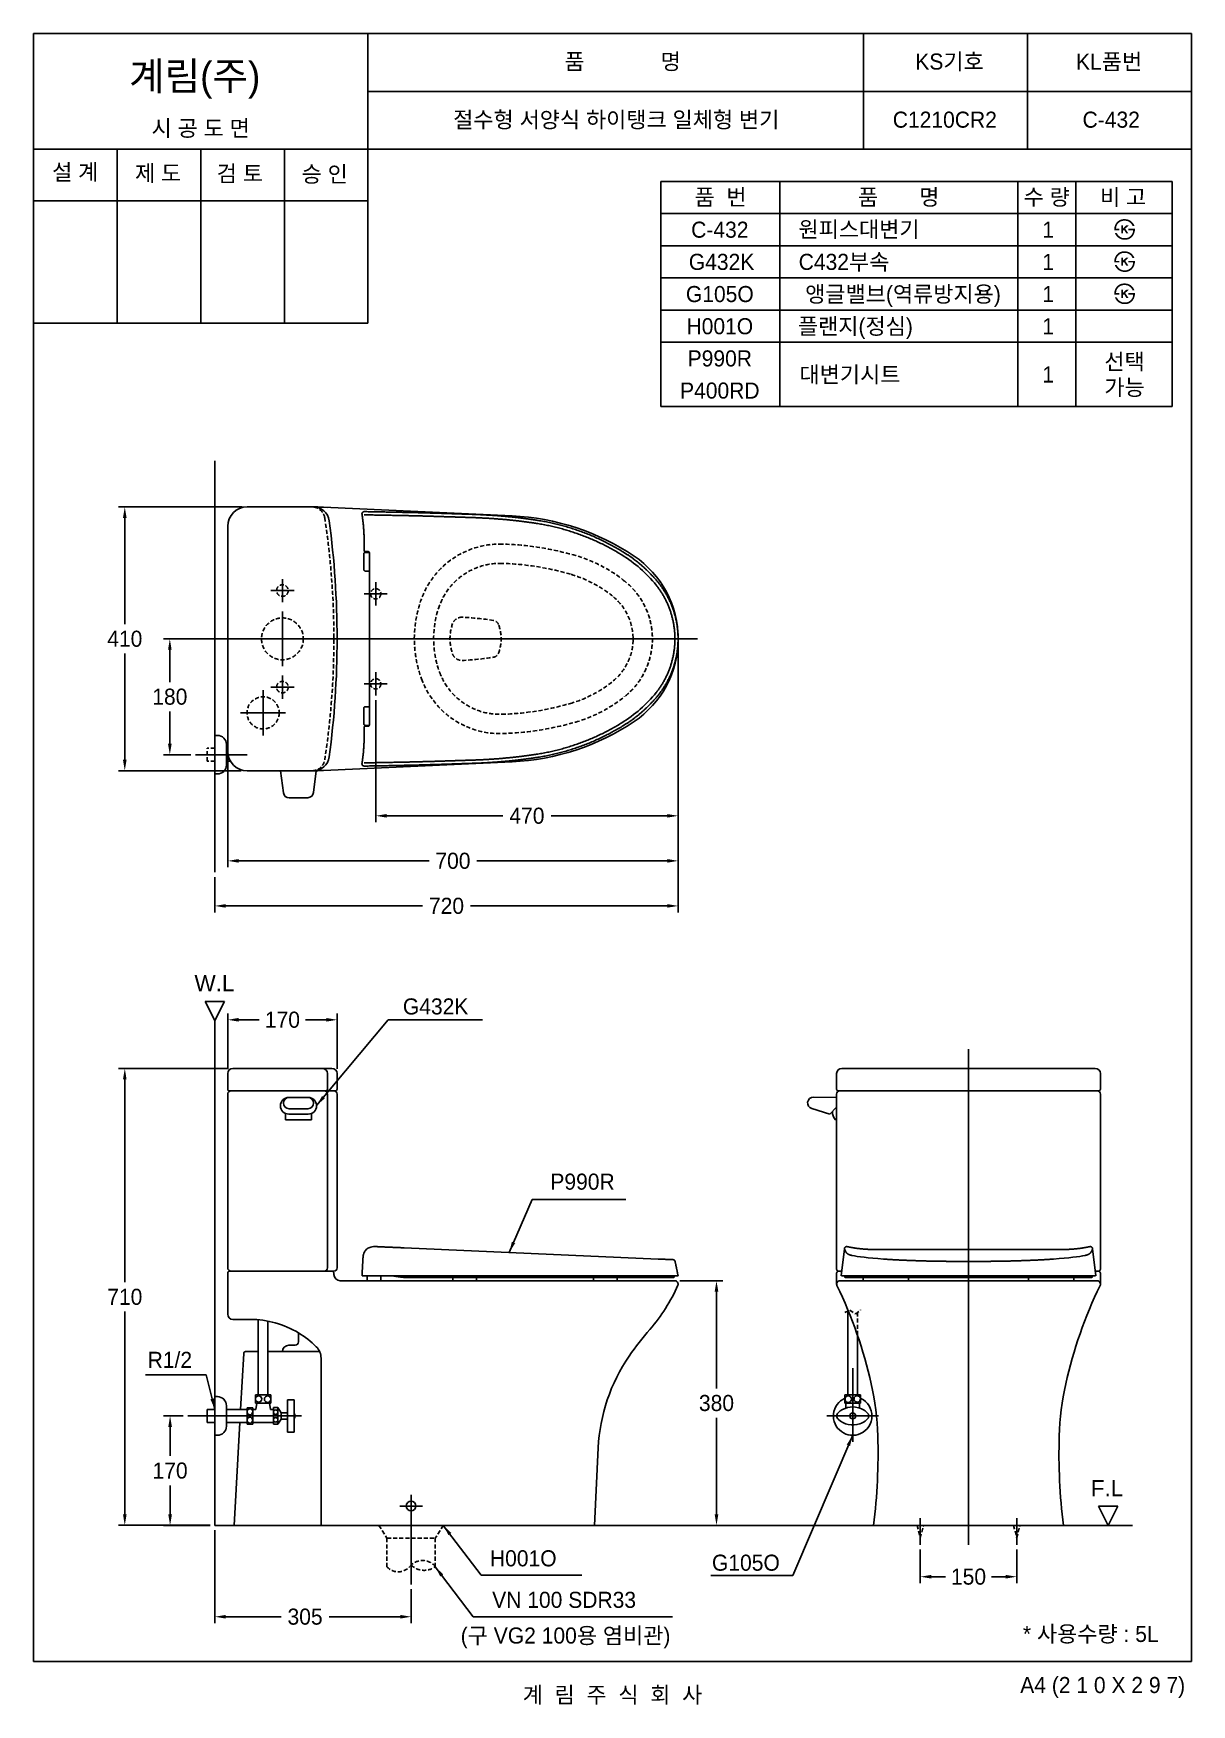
# Model space of a CAD drawing. Header units: millimetres. Extents: x 0 to 1800, y -67 to 2530.
import ezdxf
from ezdxf.enums import TextEntityAlignment as Align
from ezdxf.lldxf.tags import DXFTag

# ---------------------------------------------------------------- set-up
doc = ezdxf.new("R2010")
doc.units = ezdxf.units.MM
doc.linetypes.add('DASHED2', pattern=[9.525, 6.35, -3.175])
for name, color, linetype in [('TEXT', 7, 'Continuous'), ('내부선 및 부속', 4, 'Continuous'), ('도각라인', 255, 'Continuous'), ('외형선', 3, 'Continuous'), ('점선', 6, 'DASHED2'), ('중심선', 1, 'DASHED'), ('치수선', 7, 'Continuous')]:
    doc.layers.add(name, color=color, linetype=linetype)
doc.styles.add('____', font='')
doc.styles.add('타이틀', font='H2GTRM.TTF', dxfattribs={"height": 25})
doc.styles.get('____').set_extended_font_data('굴림')
tags = doc.linetypes.add('DASHDOT', pattern=[70, 31, -13, 13, -13]).pattern_tags.tags
tags[10:11] = [DXFTag(74, 4), DXFTag(75, 0), DXFTag(340, '0'), DXFTag(46, 0.0), DXFTag(50, 0.0), DXFTag(44, 0.0), DXFTag(45, 0.0)]
tags[8:9] = [DXFTag(74, 4), DXFTag(75, 0), DXFTag(340, '0'), DXFTag(46, 0.0), DXFTag(50, 0.0), DXFTag(44, 0.0), DXFTag(45, 0.0)]
tags[6:7] = [DXFTag(74, 4), DXFTag(75, 0), DXFTag(340, '0'), DXFTag(46, 0.0), DXFTag(50, 0.0), DXFTag(44, 0.0), DXFTag(45, 0.0)]
tags[4:5] = [DXFTag(74, 4), DXFTag(75, 0), DXFTag(340, '0'), DXFTag(46, 0.0), DXFTag(50, 0.0), DXFTag(44, 0.0), DXFTag(45, 0.0)]
tags = doc.linetypes.add('DASHED', pattern=[25.72, 12.86, -12.86]).pattern_tags.tags
tags[6:7] = [DXFTag(74, 4), DXFTag(75, 0), DXFTag(340, '0'), DXFTag(46, 0.0), DXFTag(50, 0.0), DXFTag(44, 0.0), DXFTag(45, 0.0)]
tags[4:5] = [DXFTag(74, 4), DXFTag(75, 0), DXFTag(340, '0'), DXFTag(46, 0.0), DXFTag(50, 0.0), DXFTag(44, 0.0), DXFTag(45, 0.0)]
doc.dimstyles.new('MSADIM', dxfattribs={"dimtxt": 33, "dimasz": 17, "dimexe": 10, "dimexo": 7.5, "dimgap": 10, "dimtad": 0, "dimtih": 1, "dimtoh": 1, "dimdec": 0, "dimzin": 1, "dimdsep": 46, "dimtxsty": '____', "dimcen": 11.25, "dimadec": 0, "dimazin": 0, "dimtfac": 1, "dimtdec": 0, "dimtix": 1, "dimtmove": 0, "dimatfit": 3, "dimfxl": 1, "dimtolj": 1, "dimtzin": 1, "dimarcsym": 0})

msp = doc.modelspace()

# ---------------------------------------------------------------- texts
at = {"layer": 'TEXT', "style": '타이틀'}
for s, p in [('품             명', (915.7, 2486.4)), ('KS기호', (1423.8, 2486.3)), ('KL품번', (1671.8, 2486.1)), ('시 공 도 면', (259.9, 2382.7)), ('절수형 서양식 하이탱크 일체형 변기', (905.8, 2396)), ('C1210CR2', (1416.5, 2396)), ('C-432', (1675.1, 2396)), ('설 계', (65, 2314.6)), ('제 도', (193.8, 2312.9)), ('검 토', (320.8, 2312.3)), ('승 인', (452.7, 2311.4)), ('품  번', (1067.9, 2275.7)), ('품       명', (1344.8, 2275.7)), ('수 량', (1574.8, 2275.7)), ('비 고', (1693.6, 2275.7)), ('C-432', (1066.8, 2225)), ('원피스대변기', (1283.1, 2225.6)), ('1', (1577, 2225)), ('G432K', (1069.5, 2175)), ('C432부속', (1259.8, 2175)), ('1', (1577, 2174.9)), ('G105O', (1066.8, 2125)), ('앵글밸브(역류방지용)', (1351.5, 2125)), ('1', (1577, 2124.9)), ('H001O', (1066.8, 2075)), ('플랜지(정심)', (1277.5, 2075)), ('1', (1577, 2075)), ('P990R', (1066.8, 2025)), ('선택', (1695.8, 2020)), ('대변기시트', (1269.1, 1999.9)), ('1', (1577, 2000)), ('P400RD', (1066.8, 1975)), ('가능', (1695.8, 1980)), ('* 사용수량 : 5L', (1643.3, 42.9)), ('계  림  주  식  회  사', (900, -51.7))]:
    msp.add_text(s, height=25, dxfattribs=at).set_placement(p, align=Align.MIDDLE_CENTER)
msp.add_text('계림(주)', height=44, dxfattribs=at).set_placement((148.7, 2441.8))
msp.add_text('A4 (2 1 0 X 2 9 7)', height=25, dxfattribs=at).set_placement((1790, -36.5), align=Align.MIDDLE_RIGHT)
at = {"layer": 'TEXT', "char_height": 25, "attachment_point": 1, "line_spacing_factor": 0.963855, "style": '타이틀'}
for s, insert, width in [('\\fArial;W.L', (250.3, 1066.6), 248.993), ('\\A1;G432K', (574.2, 1030.5), 248.993), ('\\A1;P990R', (803.4, 758.2), 248.993), ('\\fArial;F.L', (1643.3, 281.9), 248.993), ('\\A1; H001O', (700.4, 172.9), 248.993), ('\\A1; G105O', (1045.5, 166.1), 248.993), ('\\A1;VN 100 SDR33', (713, 108.4), 379.657), ('\\A1;(구 VG2 100{\\fGulim|b0|i0|c129|p50;용 염비관)}', (664.1, 52.9), 379.657)]:
    msp.add_mtext(s, dxfattribs=dict(at, insert=insert, width=width))
at = {"layer": '치수선', "linetype": 'Continuous', "insert": (177.5, 481.3), "char_height": 25, "width": 248.993, "attachment_point": 1, "line_spacing_factor": 0.963855, "style": '타이틀'}
msp.add_mtext('\\A1;R1/2', dxfattribs=at)

# ---------------------------------------------------------------- blocks, each defined once
blk = doc.blocks.new('*D3')
at = {"layer": '치수선', "color": 0, "linetype": 'Continuous', "lineweight": -2, "transparency": 16777216}
for p, q in [((282, 204.1), (282, 59.6)), ((587, 112.3), (587, 59.6)), ((299, 69.6), (384.9, 69.6)), ((570, 69.6), (459.5, 69.6))]:
    blk.add_line(p, q, dxfattribs=at)
at = {"layer": '치수선', "color": 0, "linetype": 'Continuous', "transparency": 16777216}
for points in [[(299, 72.4), (299, 66.7), (282, 69.6)], [(570, 72.4), (570, 66.7), (587, 69.6)]]:
    blk.add_solid(points, dxfattribs=at)
at = {"layer": '치수선', "color": 0, "linetype": 'Continuous', "transparency": 16777216, "insert": (422.2, 69.6), "char_height": 25, "attachment_point": 5, "style": '____'}
blk.add_mtext('\\A1;305', dxfattribs=at)
blk = doc.blocks.new('*D4')
at = {"layer": '치수선', "color": 0, "linetype": 'Continuous', "lineweight": -2, "transparency": 16777216}
for p, q in [((232.5, 381.6), (202.4, 381.6)), ((212.4, 364.6), (212.4, 319.4)), ((212.4, 228.6), (212.4, 273.7)), ((274.5, 211.6), (202.4, 211.6))]:
    blk.add_line(p, q, dxfattribs=at)
at = {"layer": '치수선', "color": 0, "linetype": 'Continuous', "transparency": 16777216}
for points in [[(209.6, 364.6), (215.3, 364.6), (212.4, 381.6)], [(209.6, 228.6), (215.3, 228.6), (212.4, 211.6)]]:
    blk.add_solid(points, dxfattribs=at)
at = {"layer": '치수선', "color": 0, "linetype": 'Continuous', "transparency": 16777216, "insert": (212.4, 296.6), "char_height": 25, "attachment_point": 5, "style": '____'}
blk.add_mtext('\\A1;170', dxfattribs=at)
blk = doc.blocks.new('*D12')
at = {"layer": '치수선', "color": 0, "linetype": 'Continuous', "lineweight": -2, "transparency": 16777216}
for p, q in [((1378.3, 174.1), (1378.3, 121.8)), ((1528.3, 174.1), (1528.3, 121.8)), ((1395.3, 131.8), (1417.4, 131.8)), ((1511.3, 131.8), (1489.2, 131.8))]:
    blk.add_line(p, q, dxfattribs=at)
at = {"layer": '치수선', "color": 0, "linetype": 'Continuous', "transparency": 16777216}
for points in [[(1395.3, 134.6), (1395.3, 129), (1378.3, 131.8)], [(1511.3, 134.6), (1511.3, 129), (1528.3, 131.8)]]:
    blk.add_solid(points, dxfattribs=at)
at = {"layer": '치수선', "color": 0, "linetype": 'Continuous', "transparency": 16777216, "insert": (1453.3, 131.8), "char_height": 25, "attachment_point": 5, "style": '____'}
blk.add_mtext('\\A1;150', dxfattribs=at)
blk = doc.blocks.new('*D13')
at = {"layer": '치수선', "color": 0, "linetype": 'Continuous', "lineweight": -2, "transparency": 16777216}
for p, q in [((264.5, 1589.2), (202, 1589.2)), ((212, 1572.2), (212, 1522.1)), ((212, 1426.2), (212, 1476.4)), ((244.5, 1409.2), (202, 1409.2))]:
    blk.add_line(p, q, dxfattribs=at)
at = {"layer": '치수선', "color": 0, "linetype": 'Continuous', "transparency": 16777216}
for points in [[(209.2, 1572.2), (214.8, 1572.2), (212, 1589.2)], [(209.2, 1426.2), (214.8, 1426.2), (212, 1409.2)]]:
    blk.add_solid(points, dxfattribs=at)
at = {"layer": '치수선', "color": 0, "linetype": 'Continuous', "transparency": 16777216, "insert": (212, 1499.2), "char_height": 25, "attachment_point": 5, "style": '____'}
blk.add_mtext('\\A1;180', dxfattribs=at)
blk = doc.blocks.new('*D5')
at = {"layer": '치수선', "color": 0, "linetype": 'Continuous', "lineweight": -2, "transparency": 16777216}
for p, q in [((302, 921.1), (302, 1007.2)), ((319, 997.2), (351.1, 997.2)), ((455, 997.2), (422.9, 997.2)), ((472, 921.1), (472, 1007.2))]:
    blk.add_line(p, q, dxfattribs=at)
at = {"layer": '치수선', "color": 0, "linetype": 'Continuous', "transparency": 16777216}
for points in [[(319, 1000.1), (319, 994.4), (302, 997.2)], [(455, 1000.1), (455, 994.4), (472, 997.2)]]:
    blk.add_solid(points, dxfattribs=at)
at = {"layer": '치수선', "color": 0, "linetype": 'Continuous', "transparency": 16777216, "insert": (387, 997.2), "char_height": 25, "attachment_point": 5, "style": '____'}
blk.add_mtext('\\A1;170', dxfattribs=at)
blk = doc.blocks.new('*D6')
at = {"layer": '치수선', "color": 0, "linetype": 'Continuous', "lineweight": -2, "transparency": 16777216}
for p, q in [((302.5, 921.6), (132, 921.6)), ((142, 904.6), (142, 589.5)), ((142, 228.7), (142, 543.8)), ((274.5, 211.7), (132, 211.7))]:
    blk.add_line(p, q, dxfattribs=at)
at = {"layer": '치수선', "color": 0, "linetype": 'Continuous', "transparency": 16777216}
for points in [[(139.2, 904.6), (144.8, 904.6), (142, 921.6)], [(139.2, 228.7), (144.8, 228.7), (142, 211.7)]]:
    blk.add_solid(points, dxfattribs=at)
at = {"layer": '치수선', "color": 0, "linetype": 'Continuous', "transparency": 16777216, "insert": (142, 566.6), "char_height": 25, "attachment_point": 5, "style": '____'}
blk.add_mtext('\\A1;710', dxfattribs=at)
blk = doc.blocks.new('*D7')
at = {"layer": '치수선', "color": 0, "linetype": 'Continuous', "lineweight": -2, "transparency": 16777216}
for p, q in [((324.5, 1794.2), (132, 1794.2)), ((142, 1777.2), (142, 1612.1)), ((142, 1401.2), (142, 1566.4)), ((323.1, 1384.2), (132, 1384.2))]:
    blk.add_line(p, q, dxfattribs=at)
at = {"layer": '치수선', "color": 0, "linetype": 'Continuous', "transparency": 16777216}
for points in [[(139.2, 1777.2), (144.8, 1777.2), (142, 1794.2)], [(139.2, 1401.2), (144.8, 1401.2), (142, 1384.2)]]:
    blk.add_solid(points, dxfattribs=at)
at = {"layer": '치수선', "color": 0, "linetype": 'Continuous', "transparency": 16777216, "insert": (142, 1589.2), "char_height": 25, "attachment_point": 5, "style": '____'}
blk.add_mtext('\\A1;410', dxfattribs=at)
blk = doc.blocks.new('*D8')
at = {"layer": '치수선', "color": 0, "linetype": 'Continuous', "lineweight": -2, "transparency": 16777216}
for p, q in [((1002, 1581.7), (1002, 1304.2)), ((532, 1493.7), (532, 1304.2)), ((549, 1314.2), (729.3, 1314.2)), ((985, 1314.2), (804.7, 1314.2))]:
    blk.add_line(p, q, dxfattribs=at)
at = {"layer": '치수선', "color": 0, "linetype": 'Continuous', "transparency": 16777216}
for points in [[(549, 1317), (549, 1311.4), (532, 1314.2)], [(985, 1317), (985, 1311.4), (1002, 1314.2)]]:
    blk.add_solid(points, dxfattribs=at)
at = {"layer": '치수선', "color": 0, "linetype": 'Continuous', "transparency": 16777216, "insert": (767, 1314.2), "char_height": 25, "attachment_point": 5, "style": '____'}
blk.add_mtext('\\A1;470', dxfattribs=at)
blk = doc.blocks.new('*D9')
at = {"layer": '치수선', "color": 0, "linetype": 'Continuous', "lineweight": -2, "transparency": 16777216}
for p, q in [((1002, 1581.7), (1002, 1234.2)), ((302, 1406.7), (302, 1234.2)), ((319, 1244.2), (614.9, 1244.2)), ((985, 1244.2), (689.1, 1244.2))]:
    blk.add_line(p, q, dxfattribs=at)
at = {"layer": '치수선', "color": 0, "linetype": 'Continuous', "transparency": 16777216}
for points in [[(319, 1247), (319, 1241.4), (302, 1244.2)], [(985, 1247), (985, 1241.4), (1002, 1244.2)]]:
    blk.add_solid(points, dxfattribs=at)
at = {"layer": '치수선', "color": 0, "linetype": 'Continuous', "transparency": 16777216, "insert": (652, 1244.2), "char_height": 25, "attachment_point": 5, "style": '____'}
blk.add_mtext('\\A1;700', dxfattribs=at)
blk = doc.blocks.new('*D10')
at = {"layer": '치수선', "color": 0, "linetype": 'Continuous', "lineweight": -2, "transparency": 16777216}
for p, q in [((1002, 1581.7), (1002, 1164.2)), ((282, 1218.9), (282, 1164.2)), ((299, 1174.2), (604.9, 1174.2)), ((985, 1174.2), (679.1, 1174.2))]:
    blk.add_line(p, q, dxfattribs=at)
at = {"layer": '치수선', "color": 0, "linetype": 'Continuous', "transparency": 16777216}
for points in [[(299, 1177), (299, 1171.4), (282, 1174.2)], [(985, 1177), (985, 1171.4), (1002, 1174.2)]]:
    blk.add_solid(points, dxfattribs=at)
at = {"layer": '치수선', "color": 0, "linetype": 'Continuous', "transparency": 16777216, "insert": (642, 1174.2), "char_height": 25, "attachment_point": 5, "style": '____'}
blk.add_mtext('\\A1;720', dxfattribs=at)
blk = doc.blocks.new('*D11')
at = {"layer": '치수선', "color": 0, "linetype": 'Continuous', "lineweight": -2, "transparency": 16777216}
for p, q in [((1004.5, 591.6), (1071.6, 591.6)), ((1061.6, 574.6), (1061.6, 424.4)), ((1061.6, 228.6), (1061.6, 378.8)), ((879.5, 211.6), (1071.6, 211.6))]:
    blk.add_line(p, q, dxfattribs=at)
at = {"layer": '치수선', "color": 0, "linetype": 'Continuous', "transparency": 16777216}
for points in [[(1058.8, 574.6), (1064.5, 574.6), (1061.6, 591.6)], [(1058.8, 228.6), (1064.5, 228.6), (1061.6, 211.6)]]:
    blk.add_solid(points, dxfattribs=at)
at = {"layer": '치수선', "color": 0, "linetype": 'Continuous', "transparency": 16777216, "insert": (1061.6, 401.6), "char_height": 25, "attachment_point": 5, "style": '____'}
blk.add_mtext('\\A1;380', dxfattribs=at)

# ---------------------------------------------------------------- dimensions: what is measured, and where the dimension line sits
at = {"layer": '치수선', "linetype": 'Continuous'}
for base, p1, p2, picture, middle in [((142, 1794.2), (330.6, 1384.2), (332, 1794.2), '*D7', (142, 1589.2)), ((212, 1409.2), (272, 1589.2), (252, 1409.2), '*D13', (212, 1499.2)), ((142, 921.6), (282, 211.7), (310, 921.6), '*D6', (142, 566.6)), ((1061.6, 211.6), (997, 591.6), (872, 211.6), '*D11', (1061.6, 401.6)), ((212.4, 211.6), (240, 381.6), (282, 211.6), '*D4', (212.4, 296.6))]:
    dim = msp.add_linear_dim(base=base, p1=p1, p2=p2, angle=90, dimstyle='MSADIM', override={"dimtxt": 25}, dxfattribs=at)
    dim.commit()
    dim.dimension.update_dxf_attribs({"geometry": picture, "text_midpoint": middle})
for base, p1, p2, picture, middle in [((282, 1174.2), (1002, 1589.2), (282, 1226.4), '*D10', (642, 1174.2)), ((302, 1244.2), (1002, 1589.2), (302, 1414.2), '*D9', (652, 1244.2)), ((532, 1314.2), (1002, 1589.2), (532, 1501.2), '*D8', (767, 1314.2)), ((472, 997.2), (302, 913.6), (472, 913.6), '*D5', (387, 997.2)), ((1528.3, 131.8), (1378.3, 181.6), (1528.3, 181.6), '*D12', (1453.3, 131.8))]:
    dim = msp.add_linear_dim(base=base, p1=p1, p2=p2, dimstyle='MSADIM', override={"dimtxt": 25}, dxfattribs=at)
    dim.commit()
    dim.dimension.update_dxf_attribs({"geometry": picture, "text_midpoint": middle})
dim = msp.add_linear_dim(base=(587, 69.6), p1=(282, 211.6), p2=(587, 119.8), dimstyle='MSADIM', override={"dimtxt": 25}, dxfattribs=at)
dim.commit()
dim.dimension.update_dxf_attribs({"geometry": '*D3', "text_midpoint": (422.2, 69.6), "dimtype": 160})

# ---------------------------------------------------------------- hatches: boundary and pattern name
at = {"layer": 'TEXT'}
for points in [[(1679.9, 2224.2), (1679.8, 2224.6), (1679.8, 2225), (1679.8, 2225.4), (1679.8, 2225.8), (1679.8, 2226.2), (1679.9, 2226.6), (1679.9, 2227), (1679.9, 2227.4), (1680, 2227.8), (1680, 2228.2), (1680.1, 2228.6), (1680.2, 2229), (1680.3, 2229.4), (1680.4, 2229.8), (1680.5, 2230.1), (1680.6, 2230.5), (1680.7, 2230.9), (1680.8, 2231.3), (1681, 2231.7), (1681.1, 2232), (1681.3, 2232.4), (1681.4, 2232.7), (1681.6, 2233.1), (1681.8, 2233.4), (1682, 2233.8), (1682.1, 2234.1), (1682.4, 2234.4), (1682.6, 2234.8), (1682.8, 2235.1), (1683, 2235.4), (1683.2, 2235.7), (1683.8, 2236.3), (1684, 2236.6), (1684.3, 2236.9), (1684.6, 2237.2), (1684.9, 2237.5), (1685.2, 2237.8), (1685.5, 2238), (1685.8, 2238.3), (1686.1, 2238.5), (1686.4, 2238.7), (1686.8, 2239), (1687.1, 2239.2), (1687.4, 2239.4), (1687.8, 2239.6), (1688.2, 2239.8), (1688.5, 2239.9), (1688.9, 2240.1), (1689.3, 2240.3), (1689.7, 2240.5), (1690.2, 2240.6), (1690.6, 2240.7), (1691, 2240.9), (1691.5, 2241), (1691.9, 2241.1), (1692.4, 2241.2), (1692.8, 2241.2), (1693.3, 2241.3), (1693.8, 2241.4), (1694.2, 2241.4), (1694.7, 2241.4), (1695.2, 2241.5), (1695.7, 2241.5), (1696.5, 2241.5), (1696.8, 2241.4), (1697.2, 2241.4), (1697.6, 2241.4), (1697.9, 2241.3), (1698.3, 2241.3), (1698.6, 2241.2), (1699, 2241.2), (1699.3, 2241.1), (1699.7, 2241), (1700, 2241), (1700.4, 2240.9), (1700.7, 2240.8), (1701, 2240.7), (1701.4, 2240.6), (1701.7, 2240.5), (1702, 2240.4), (1702.3, 2240.2), (1702.6, 2240.1), (1702.9, 2240), (1703.2, 2239.8), (1703.5, 2239.7), (1703.8, 2239.5), (1704.1, 2239.4), (1704.4, 2239.2), (1704.7, 2239), (1705, 2238.9), (1705.2, 2238.7), (1705.5, 2238.5), (1705.8, 2238.3), (1706.1, 2238.1), (1706.5, 2237.7), (1706.9, 2237.4), (1707.3, 2237), (1707.7, 2236.6), (1708, 2236.2), (1708.4, 2235.8), (1708.7, 2235.4), (1709.1, 2234.9), (1709.4, 2234.5), (1709.7, 2234), (1710, 2233.5), (1710.3, 2233), (1710.5, 2232.5), (1710.8, 2232), (1711, 2231.5), (1711.3, 2230.9), (1711.3, 2230.9), (1708.2, 2230.9), (1708.2, 2230.9), (1708.1, 2231.1), (1708, 2231.3), (1708, 2231.4), (1707.9, 2231.6), (1707.8, 2231.8), (1707.7, 2232), (1707.7, 2232.1), (1707.6, 2232.3), (1707.5, 2232.5), (1707.4, 2232.6), (1707.3, 2232.8), (1707.2, 2233), (1707.1, 2233.1), (1707, 2233.3), (1706.9, 2233.5), (1706.7, 2233.6), (1706.6, 2233.8), (1706.5, 2233.9), (1706.2, 2234.3), (1705.9, 2234.6), (1705.6, 2234.9), (1705.3, 2235.2), (1705, 2235.5), (1704.7, 2235.8), (1704.3, 2236.1), (1704.1, 2236.3), (1703.8, 2236.4), (1703.6, 2236.6), (1703.4, 2236.8), (1703.1, 2236.9), (1702.9, 2237.1), (1702.6, 2237.2), (1702.4, 2237.4), (1702.2, 2237.5), (1701.9, 2237.6), (1701.7, 2237.7), (1701.4, 2237.8), (1701.2, 2238), (1700.9, 2238.1), (1700.6, 2238.2), (1700.4, 2238.3), (1700.1, 2238.3), (1699.9, 2238.4), (1699.6, 2238.5), (1699.3, 2238.6), (1699.1, 2238.6), (1698.8, 2238.7), (1698.5, 2238.7), (1698.2, 2238.8), (1698, 2238.8), (1697.7, 2238.9), (1697.4, 2238.9), (1697.1, 2238.9), (1696.8, 2239), (1696.5, 2239), (1696.3, 2239), (1696, 2239), (1695.6, 2239), (1695.3, 2239), (1694.9, 2238.9), (1694.6, 2238.9), (1694.3, 2238.9), (1693.9, 2238.9), (1693.6, 2238.8), (1693.3, 2238.8), (1693, 2238.7), (1692.7, 2238.7), (1692.3, 2238.6), (1692, 2238.5), (1691.7, 2238.4), (1691.4, 2238.3), (1691.1, 2238.2), (1690.9, 2238.1), (1690.6, 2238), (1690.3, 2237.9), (1690, 2237.8), (1689.7, 2237.7), (1689.4, 2237.5), (1689.2, 2237.4), (1688.9, 2237.3), (1688.7, 2237.1), (1688.4, 2236.9), (1688.1, 2236.8), (1687.9, 2236.6), (1687.6, 2236.4), (1687.4, 2236.2), (1687.2, 2236), (1686.9, 2235.8), (1686.7, 2235.6), (1686.5, 2235.4), (1686.2, 2235.2), (1686, 2235), (1685.8, 2234.7), (1685.6, 2234.5), (1685.4, 2234.3), (1685.2, 2234), (1685, 2233.8), (1684.8, 2233.5), (1684.7, 2233.3), (1684.5, 2233), (1684.3, 2232.7), (1684.2, 2232.5), (1684, 2232.2), (1683.9, 2231.9), (1683.8, 2231.6), (1683.7, 2231.3), (1683.5, 2231.1), (1683.4, 2230.8), (1683.3, 2230.5), (1683.2, 2230.2), (1683.1, 2229.8), (1683, 2229.5), (1683, 2229.2), (1682.9, 2228.9), (1682.8, 2228.6), (1682.8, 2228.2), (1682.7, 2227.9), (1682.7, 2227.6), (1682.7, 2227.2), (1682.6, 2226.9), (1682.6, 2226.5), (1682.6, 2226.5), (1687.8, 2226.5), (1687.8, 2226.5), (1687.8, 2226.5), (1687.8, 2224.2), (1687.8, 2224.2), (1687.8, 2224.2), (1679.9, 2224.2)], [(1712, 2226.5), (1712, 2226.1), (1712, 2225.6), (1712, 2225.2), (1712, 2224.8), (1711.9, 2224.3), (1711.9, 2223.9), (1711.9, 2223.5), (1711.8, 2223.1), (1711.7, 2222.7), (1711.6, 2222.2), (1711.6, 2221.8), (1711.5, 2221.4), (1711.3, 2221), (1711.2, 2220.6), (1711.1, 2220.2), (1711, 2219.8), (1710.8, 2219.4), (1710.7, 2219), (1710.5, 2218.7), (1710.4, 2218.3), (1710.2, 2217.9), (1710, 2217.6), (1709.8, 2217.2), (1709.6, 2216.9), (1709.4, 2216.5), (1709.2, 2216.2), (1709, 2215.9), (1708.8, 2215.5), (1708.5, 2215.2), (1708.3, 2214.9), (1708, 2214.6), (1707.8, 2214.3), (1707.5, 2214), (1707.2, 2213.7), (1707, 2213.5), (1706.7, 2213.2), (1706.4, 2212.9), (1706.1, 2212.7), (1705.8, 2212.4), (1705.5, 2212.2), (1705.2, 2212), (1704.8, 2211.8), (1704.5, 2211.6), (1704.2, 2211.4), (1703.8, 2211.2), (1703.5, 2211), (1703.1, 2210.8), (1702.8, 2210.7), (1702.4, 2210.5), (1702.1, 2210.3), (1701.7, 2210.2), (1701.3, 2210.1), (1700.9, 2209.9), (1700.5, 2209.8), (1700.2, 2209.7), (1699.8, 2209.6), (1699.4, 2209.6), (1699, 2209.5), (1698.6, 2209.4), (1698.2, 2209.4), (1697.8, 2209.4), (1697.4, 2209.3), (1697, 2209.3), (1696.6, 2209.3), (1695.9, 2209.3), (1695.3, 2209.3), (1694.6, 2209.4), (1694, 2209.5), (1693.3, 2209.5), (1693, 2209.6), (1692.7, 2209.7), (1692.4, 2209.7), (1692.1, 2209.8), (1691.8, 2209.9), (1691.5, 2209.9), (1691.2, 2210), (1691, 2210.1), (1690.7, 2210.2), (1690.4, 2210.3), (1690.1, 2210.4), (1689.8, 2210.5), (1689.5, 2210.6), (1689.3, 2210.7), (1689, 2210.9), (1688.7, 2211), (1688.5, 2211.1), (1688.2, 2211.3), (1687.9, 2211.4), (1687.7, 2211.6), (1687.4, 2211.7), (1686.9, 2212), (1686.6, 2212.2), (1686.4, 2212.4), (1686.1, 2212.6), (1685.9, 2212.8), (1685.6, 2213), (1685.4, 2213.2), (1685.1, 2213.4), (1684.9, 2213.6), (1684.7, 2213.8), (1684.5, 2214.1), (1684.2, 2214.3), (1684, 2214.5), (1683.8, 2214.8), (1683.6, 2215), (1683.4, 2215.2), (1683.2, 2215.5), (1683, 2215.8), (1682.8, 2216), (1682.6, 2216.3), (1682.5, 2216.6), (1682.3, 2216.8), (1682.1, 2217.1), (1681.9, 2217.4), (1681.8, 2217.7), (1681.6, 2218), (1681.5, 2218.3), (1681.3, 2218.6), (1681, 2219.2), (1680.8, 2219.9), (1680.8, 2219.9), (1683.7, 2219.9), (1683.7, 2219.9), (1683.9, 2219.4), (1684.2, 2219), (1684.4, 2218.6), (1684.6, 2218.2), (1684.9, 2217.9), (1685.1, 2217.5), (1685.4, 2217.1), (1685.7, 2216.8), (1685.9, 2216.5), (1686.2, 2216.1), (1686.5, 2215.8), (1686.8, 2215.5), (1687.1, 2215.2), (1687.4, 2215), (1687.7, 2214.7), (1688, 2214.5), (1688.2, 2214.3), (1688.4, 2214.1), (1688.7, 2214), (1688.9, 2213.8), (1689.1, 2213.7), (1689.4, 2213.5), (1689.6, 2213.4), (1689.9, 2213.2), (1690.1, 2213.1), (1690.4, 2213), (1690.6, 2212.9), (1690.9, 2212.8), (1691.1, 2212.7), (1691.4, 2212.6), (1691.7, 2212.5), (1691.9, 2212.4), (1692.2, 2212.3), (1692.5, 2212.3), (1692.7, 2212.2), (1693, 2212.1), (1693.3, 2212.1), (1693.6, 2212), (1693.9, 2212), (1694.2, 2212), (1694.5, 2211.9), (1694.8, 2211.9), (1695.1, 2211.9), (1695.4, 2211.9), (1695.7, 2211.9), (1696, 2211.9), (1696.3, 2211.9), (1697.1, 2211.9), (1697.4, 2211.9), (1697.7, 2212), (1698, 2212), (1698.2, 2212), (1698.5, 2212), (1698.7, 2212.1), (1699, 2212.1), (1699.3, 2212.2), (1699.5, 2212.2), (1699.8, 2212.3), (1700, 2212.4), (1700.3, 2212.5), (1700.5, 2212.5), (1700.8, 2212.6), (1701, 2212.7), (1701.3, 2212.8), (1701.5, 2212.9), (1701.8, 2213), (1702, 2213.1), (1702.3, 2213.3), (1702.5, 2213.4), (1702.7, 2213.5), (1703, 2213.7), (1703.2, 2213.8), (1703.4, 2213.9), (1703.7, 2214.1), (1703.9, 2214.3), (1704.1, 2214.4), (1704.3, 2214.6), (1704.6, 2214.8), (1704.8, 2215), (1705.1, 2215.2), (1705.3, 2215.4), (1705.6, 2215.7), (1705.8, 2215.9), (1706, 2216.1), (1706.2, 2216.4), (1706.4, 2216.6), (1706.6, 2216.9), (1706.8, 2217.1), (1707, 2217.4), (1707.2, 2217.7), (1707.3, 2218), (1707.5, 2218.2), (1707.7, 2218.5), (1707.8, 2218.8), (1708, 2219.1), (1708.1, 2219.4), (1708.2, 2219.7), (1708.3, 2220), (1708.4, 2220.4), (1708.6, 2220.7), (1708.7, 2221), (1708.7, 2221.3), (1708.8, 2221.7), (1708.9, 2222), (1709, 2222.4), (1709, 2222.7), (1709.1, 2223.1), (1709.1, 2223.4), (1709.2, 2223.8), (1709.2, 2224.2), (1709.2, 2224.2), (1701.8, 2224.2), (1701.8, 2224.2), (1701.8, 2224.2), (1701.8, 2226.5), (1701.8, 2226.5), (1701.8, 2226.5), (1712, 2226.5)], [(1693.6, 2227.2), (1698.4, 2231.6), (1702.3, 2231.6), (1696.9, 2226.6), (1701.9, 2219.1), (1698.6, 2219.1), (1695, 2224.8), (1693.6, 2223.6), (1693.6, 2219.1), (1690.7, 2219.1), (1690.7, 2231.7), (1693.6, 2231.7)], [(1679.9, 2174.2), (1679.8, 2174.6), (1679.8, 2175), (1679.8, 2175.4), (1679.8, 2175.8), (1679.8, 2176.2), (1679.9, 2176.6), (1679.9, 2177), (1679.9, 2177.4), (1680, 2177.8), (1680, 2178.2), (1680.1, 2178.6), (1680.2, 2179), (1680.3, 2179.4), (1680.4, 2179.8), (1680.5, 2180.1), (1680.6, 2180.5), (1680.7, 2180.9), (1680.8, 2181.3), (1681, 2181.7), (1681.1, 2182), (1681.3, 2182.4), (1681.4, 2182.7), (1681.6, 2183.1), (1681.8, 2183.4), (1682, 2183.8), (1682.1, 2184.1), (1682.4, 2184.4), (1682.6, 2184.8), (1682.8, 2185.1), (1683, 2185.4), (1683.2, 2185.7), (1683.8, 2186.3), (1684, 2186.6), (1684.3, 2186.9), (1684.6, 2187.2), (1684.9, 2187.5), (1685.2, 2187.8), (1685.5, 2188), (1685.8, 2188.3), (1686.1, 2188.5), (1686.4, 2188.7), (1686.8, 2189), (1687.1, 2189.2), (1687.4, 2189.4), (1687.8, 2189.6), (1688.2, 2189.8), (1688.5, 2189.9), (1688.9, 2190.1), (1689.3, 2190.3), (1689.7, 2190.5), (1690.2, 2190.6), (1690.6, 2190.7), (1691, 2190.9), (1691.5, 2191), (1691.9, 2191.1), (1692.4, 2191.2), (1692.8, 2191.2), (1693.3, 2191.3), (1693.8, 2191.4), (1694.2, 2191.4), (1694.7, 2191.4), (1695.2, 2191.5), (1695.7, 2191.5), (1696.5, 2191.5), (1696.8, 2191.4), (1697.2, 2191.4), (1697.6, 2191.4), (1697.9, 2191.3), (1698.3, 2191.3), (1698.6, 2191.2), (1699, 2191.2), (1699.3, 2191.1), (1699.7, 2191), (1700, 2191), (1700.4, 2190.9), (1700.7, 2190.8), (1701, 2190.7), (1701.4, 2190.6), (1701.7, 2190.5), (1702, 2190.4), (1702.3, 2190.2), (1702.6, 2190.1), (1702.9, 2190), (1703.2, 2189.8), (1703.5, 2189.7), (1703.8, 2189.5), (1704.1, 2189.4), (1704.4, 2189.2), (1704.7, 2189), (1705, 2188.9), (1705.2, 2188.7), (1705.5, 2188.5), (1705.8, 2188.3), (1706.1, 2188.1), (1706.5, 2187.7), (1706.9, 2187.4), (1707.3, 2187), (1707.7, 2186.6), (1708, 2186.2), (1708.4, 2185.8), (1708.7, 2185.4), (1709.1, 2184.9), (1709.4, 2184.5), (1709.7, 2184), (1710, 2183.5), (1710.3, 2183), (1710.5, 2182.5), (1710.8, 2182), (1711, 2181.5), (1711.3, 2180.9), (1711.3, 2180.9), (1708.2, 2180.9), (1708.2, 2180.9), (1708.1, 2181.1), (1708, 2181.3), (1708, 2181.4), (1707.9, 2181.6), (1707.8, 2181.8), (1707.7, 2182), (1707.7, 2182.1), (1707.6, 2182.3), (1707.5, 2182.5), (1707.4, 2182.6), (1707.3, 2182.8), (1707.2, 2183), (1707.1, 2183.1), (1707, 2183.3), (1706.9, 2183.5), (1706.7, 2183.6), (1706.6, 2183.8), (1706.5, 2183.9), (1706.2, 2184.3), (1705.9, 2184.6), (1705.6, 2184.9), (1705.3, 2185.2), (1705, 2185.5), (1704.7, 2185.8), (1704.3, 2186.1), (1704.1, 2186.3), (1703.8, 2186.4), (1703.6, 2186.6), (1703.4, 2186.8), (1703.1, 2186.9), (1702.9, 2187.1), (1702.6, 2187.2), (1702.4, 2187.4), (1702.2, 2187.5), (1701.9, 2187.6), (1701.7, 2187.7), (1701.4, 2187.8), (1701.2, 2188), (1700.9, 2188.1), (1700.6, 2188.2), (1700.4, 2188.3), (1700.1, 2188.3), (1699.9, 2188.4), (1699.6, 2188.5), (1699.3, 2188.6), (1699.1, 2188.6), (1698.8, 2188.7), (1698.5, 2188.7), (1698.2, 2188.8), (1698, 2188.8), (1697.7, 2188.9), (1697.4, 2188.9), (1697.1, 2188.9), (1696.8, 2189), (1696.5, 2189), (1696.3, 2189), (1696, 2189), (1695.6, 2189), (1695.3, 2189), (1694.9, 2188.9), (1694.6, 2188.9), (1694.3, 2188.9), (1693.9, 2188.9), (1693.6, 2188.8), (1693.3, 2188.8), (1693, 2188.7), (1692.7, 2188.7), (1692.3, 2188.6), (1692, 2188.5), (1691.7, 2188.4), (1691.4, 2188.3), (1691.1, 2188.2), (1690.9, 2188.1), (1690.6, 2188), (1690.3, 2187.9), (1690, 2187.8), (1689.7, 2187.7), (1689.4, 2187.5), (1689.2, 2187.4), (1688.9, 2187.3), (1688.7, 2187.1), (1688.4, 2186.9), (1688.1, 2186.8), (1687.9, 2186.6), (1687.6, 2186.4), (1687.4, 2186.2), (1687.2, 2186), (1686.9, 2185.8), (1686.7, 2185.6), (1686.5, 2185.4), (1686.2, 2185.2), (1686, 2185), (1685.8, 2184.7), (1685.6, 2184.5), (1685.4, 2184.3), (1685.2, 2184), (1685, 2183.8), (1684.8, 2183.5), (1684.7, 2183.3), (1684.5, 2183), (1684.3, 2182.7), (1684.2, 2182.5), (1684, 2182.2), (1683.9, 2181.9), (1683.8, 2181.6), (1683.7, 2181.3), (1683.5, 2181.1), (1683.4, 2180.8), (1683.3, 2180.5), (1683.2, 2180.2), (1683.1, 2179.8), (1683, 2179.5), (1683, 2179.2), (1682.9, 2178.9), (1682.8, 2178.6), (1682.8, 2178.2), (1682.7, 2177.9), (1682.7, 2177.6), (1682.7, 2177.2), (1682.6, 2176.9), (1682.6, 2176.5), (1682.6, 2176.5), (1687.8, 2176.5), (1687.8, 2176.5), (1687.8, 2176.5), (1687.8, 2174.2), (1687.8, 2174.2), (1687.8, 2174.2), (1679.9, 2174.2)], [(1693.6, 2177.2), (1698.4, 2181.6), (1702.3, 2181.6), (1696.9, 2176.6), (1701.9, 2169.1), (1698.6, 2169.1), (1695, 2174.8), (1693.6, 2173.6), (1693.6, 2169.1), (1690.7, 2169.1), (1690.7, 2181.7), (1693.6, 2181.7)], [(1712, 2176.5), (1712, 2176.1), (1712, 2175.6), (1712, 2175.2), (1712, 2174.8), (1711.9, 2174.3), (1711.9, 2173.9), (1711.9, 2173.5), (1711.8, 2173.1), (1711.7, 2172.7), (1711.6, 2172.2), (1711.6, 2171.8), (1711.5, 2171.4), (1711.3, 2171), (1711.2, 2170.6), (1711.1, 2170.2), (1711, 2169.8), (1710.8, 2169.4), (1710.7, 2169), (1710.5, 2168.7), (1710.4, 2168.3), (1710.2, 2167.9), (1710, 2167.6), (1709.8, 2167.2), (1709.6, 2166.9), (1709.4, 2166.5), (1709.2, 2166.2), (1709, 2165.9), (1708.8, 2165.5), (1708.5, 2165.2), (1708.3, 2164.9), (1708, 2164.6), (1707.8, 2164.3), (1707.5, 2164), (1707.2, 2163.7), (1707, 2163.5), (1706.7, 2163.2), (1706.4, 2162.9), (1706.1, 2162.7), (1705.8, 2162.4), (1705.5, 2162.2), (1705.2, 2162), (1704.8, 2161.8), (1704.5, 2161.6), (1704.2, 2161.4), (1703.8, 2161.2), (1703.5, 2161), (1703.1, 2160.8), (1702.8, 2160.7), (1702.4, 2160.5), (1702.1, 2160.3), (1701.7, 2160.2), (1701.3, 2160.1), (1700.9, 2159.9), (1700.5, 2159.8), (1700.2, 2159.7), (1699.8, 2159.6), (1699.4, 2159.6), (1699, 2159.5), (1698.6, 2159.4), (1698.2, 2159.4), (1697.8, 2159.4), (1697.4, 2159.3), (1697, 2159.3), (1696.6, 2159.3), (1695.9, 2159.3), (1695.3, 2159.3), (1694.6, 2159.4), (1694, 2159.5), (1693.3, 2159.5), (1693, 2159.6), (1692.7, 2159.7), (1692.4, 2159.7), (1692.1, 2159.8), (1691.8, 2159.9), (1691.5, 2159.9), (1691.2, 2160), (1691, 2160.1), (1690.7, 2160.2), (1690.4, 2160.3), (1690.1, 2160.4), (1689.8, 2160.5), (1689.5, 2160.6), (1689.3, 2160.7), (1689, 2160.9), (1688.7, 2161), (1688.5, 2161.1), (1688.2, 2161.3), (1687.9, 2161.4), (1687.7, 2161.6), (1687.4, 2161.7), (1686.9, 2162), (1686.6, 2162.2), (1686.4, 2162.4), (1686.1, 2162.6), (1685.9, 2162.8), (1685.6, 2163), (1685.4, 2163.2), (1685.1, 2163.4), (1684.9, 2163.6), (1684.7, 2163.8), (1684.5, 2164.1), (1684.2, 2164.3), (1684, 2164.5), (1683.8, 2164.8), (1683.6, 2165), (1683.4, 2165.2), (1683.2, 2165.5), (1683, 2165.8), (1682.8, 2166), (1682.6, 2166.3), (1682.5, 2166.6), (1682.3, 2166.8), (1682.1, 2167.1), (1681.9, 2167.4), (1681.8, 2167.7), (1681.6, 2168), (1681.5, 2168.3), (1681.3, 2168.6), (1681, 2169.2), (1680.8, 2169.9), (1680.8, 2169.9), (1683.7, 2169.9), (1683.7, 2169.9), (1683.9, 2169.4), (1684.2, 2169), (1684.4, 2168.6), (1684.6, 2168.2), (1684.9, 2167.9), (1685.1, 2167.5), (1685.4, 2167.1), (1685.7, 2166.8), (1685.9, 2166.5), (1686.2, 2166.1), (1686.5, 2165.8), (1686.8, 2165.5), (1687.1, 2165.2), (1687.4, 2165), (1687.7, 2164.7), (1688, 2164.5), (1688.2, 2164.3), (1688.4, 2164.1), (1688.7, 2164), (1688.9, 2163.8), (1689.1, 2163.7), (1689.4, 2163.5), (1689.6, 2163.4), (1689.9, 2163.2), (1690.1, 2163.1), (1690.4, 2163), (1690.6, 2162.9), (1690.9, 2162.8), (1691.1, 2162.7), (1691.4, 2162.6), (1691.7, 2162.5), (1691.9, 2162.4), (1692.2, 2162.3), (1692.5, 2162.3), (1692.7, 2162.2), (1693, 2162.1), (1693.3, 2162.1), (1693.6, 2162), (1693.9, 2162), (1694.2, 2162), (1694.5, 2161.9), (1694.8, 2161.9), (1695.1, 2161.9), (1695.4, 2161.9), (1695.7, 2161.9), (1696, 2161.9), (1696.3, 2161.9), (1697.1, 2161.9), (1697.4, 2161.9), (1697.7, 2162), (1698, 2162), (1698.2, 2162), (1698.5, 2162), (1698.7, 2162.1), (1699, 2162.1), (1699.3, 2162.2), (1699.5, 2162.2), (1699.8, 2162.3), (1700, 2162.4), (1700.3, 2162.5), (1700.5, 2162.5), (1700.8, 2162.6), (1701, 2162.7), (1701.3, 2162.8), (1701.5, 2162.9), (1701.8, 2163), (1702, 2163.1), (1702.3, 2163.3), (1702.5, 2163.4), (1702.7, 2163.5), (1703, 2163.7), (1703.2, 2163.8), (1703.4, 2163.9), (1703.7, 2164.1), (1703.9, 2164.3), (1704.1, 2164.4), (1704.3, 2164.6), (1704.6, 2164.8), (1704.8, 2165), (1705.1, 2165.2), (1705.3, 2165.4), (1705.6, 2165.7), (1705.8, 2165.9), (1706, 2166.1), (1706.2, 2166.4), (1706.4, 2166.6), (1706.6, 2166.9), (1706.8, 2167.1), (1707, 2167.4), (1707.2, 2167.7), (1707.3, 2168), (1707.5, 2168.2), (1707.7, 2168.5), (1707.8, 2168.8), (1708, 2169.1), (1708.1, 2169.4), (1708.2, 2169.7), (1708.3, 2170), (1708.4, 2170.4), (1708.6, 2170.7), (1708.7, 2171), (1708.7, 2171.3), (1708.8, 2171.7), (1708.9, 2172), (1709, 2172.4), (1709, 2172.7), (1709.1, 2173.1), (1709.1, 2173.4), (1709.2, 2173.8), (1709.2, 2174.2), (1709.2, 2174.2), (1701.8, 2174.2), (1701.8, 2174.2), (1701.8, 2174.2), (1701.8, 2176.5), (1701.8, 2176.5), (1701.8, 2176.5), (1712, 2176.5)], [(1679.9, 2124.2), (1679.8, 2124.6), (1679.8, 2125), (1679.8, 2125.4), (1679.8, 2125.8), (1679.8, 2126.2), (1679.9, 2126.6), (1679.9, 2127), (1679.9, 2127.4), (1680, 2127.8), (1680, 2128.2), (1680.1, 2128.6), (1680.2, 2129), (1680.3, 2129.4), (1680.4, 2129.8), (1680.5, 2130.1), (1680.6, 2130.5), (1680.7, 2130.9), (1680.8, 2131.3), (1681, 2131.7), (1681.1, 2132), (1681.3, 2132.4), (1681.4, 2132.7), (1681.6, 2133.1), (1681.8, 2133.4), (1682, 2133.8), (1682.1, 2134.1), (1682.4, 2134.4), (1682.6, 2134.8), (1682.8, 2135.1), (1683, 2135.4), (1683.2, 2135.7), (1683.8, 2136.3), (1684, 2136.6), (1684.3, 2136.9), (1684.6, 2137.2), (1684.9, 2137.5), (1685.2, 2137.8), (1685.5, 2138), (1685.8, 2138.3), (1686.1, 2138.5), (1686.4, 2138.7), (1686.8, 2139), (1687.1, 2139.2), (1687.4, 2139.4), (1687.8, 2139.6), (1688.2, 2139.8), (1688.5, 2139.9), (1688.9, 2140.1), (1689.3, 2140.3), (1689.7, 2140.5), (1690.2, 2140.6), (1690.6, 2140.7), (1691, 2140.9), (1691.5, 2141), (1691.9, 2141.1), (1692.4, 2141.2), (1692.8, 2141.2), (1693.3, 2141.3), (1693.8, 2141.4), (1694.2, 2141.4), (1694.7, 2141.4), (1695.2, 2141.5), (1695.7, 2141.5), (1696.5, 2141.5), (1696.8, 2141.4), (1697.2, 2141.4), (1697.6, 2141.4), (1697.9, 2141.3), (1698.3, 2141.3), (1698.6, 2141.2), (1699, 2141.2), (1699.3, 2141.1), (1699.7, 2141), (1700, 2141), (1700.4, 2140.9), (1700.7, 2140.8), (1701, 2140.7), (1701.4, 2140.6), (1701.7, 2140.5), (1702, 2140.4), (1702.3, 2140.2), (1702.6, 2140.1), (1702.9, 2140), (1703.2, 2139.8), (1703.5, 2139.7), (1703.8, 2139.5), (1704.1, 2139.4), (1704.4, 2139.2), (1704.7, 2139), (1705, 2138.9), (1705.2, 2138.7), (1705.5, 2138.5), (1705.8, 2138.3), (1706.1, 2138.1), (1706.5, 2137.7), (1706.9, 2137.4), (1707.3, 2137), (1707.7, 2136.6), (1708, 2136.2), (1708.4, 2135.8), (1708.7, 2135.4), (1709.1, 2134.9), (1709.4, 2134.5), (1709.7, 2134), (1710, 2133.5), (1710.3, 2133), (1710.5, 2132.5), (1710.8, 2132), (1711, 2131.5), (1711.3, 2130.9), (1711.3, 2130.9), (1708.2, 2130.9), (1708.2, 2130.9), (1708.1, 2131.1), (1708, 2131.3), (1708, 2131.4), (1707.9, 2131.6), (1707.8, 2131.8), (1707.7, 2132), (1707.7, 2132.1), (1707.6, 2132.3), (1707.5, 2132.5), (1707.4, 2132.6), (1707.3, 2132.8), (1707.2, 2133), (1707.1, 2133.1), (1707, 2133.3), (1706.9, 2133.5), (1706.7, 2133.6), (1706.6, 2133.8), (1706.5, 2133.9), (1706.2, 2134.3), (1705.9, 2134.6), (1705.6, 2134.9), (1705.3, 2135.2), (1705, 2135.5), (1704.7, 2135.8), (1704.3, 2136.1), (1704.1, 2136.3), (1703.8, 2136.4), (1703.6, 2136.6), (1703.4, 2136.8), (1703.1, 2136.9), (1702.9, 2137.1), (1702.6, 2137.2), (1702.4, 2137.4), (1702.2, 2137.5), (1701.9, 2137.6), (1701.7, 2137.7), (1701.4, 2137.8), (1701.2, 2138), (1700.9, 2138.1), (1700.6, 2138.2), (1700.4, 2138.3), (1700.1, 2138.3), (1699.9, 2138.4), (1699.6, 2138.5), (1699.3, 2138.6), (1699.1, 2138.6), (1698.8, 2138.7), (1698.5, 2138.7), (1698.2, 2138.8), (1698, 2138.8), (1697.7, 2138.9), (1697.4, 2138.9), (1697.1, 2138.9), (1696.8, 2139), (1696.5, 2139), (1696.3, 2139), (1696, 2139), (1695.6, 2139), (1695.3, 2139), (1694.9, 2138.9), (1694.6, 2138.9), (1694.3, 2138.9), (1693.9, 2138.9), (1693.6, 2138.8), (1693.3, 2138.8), (1693, 2138.7), (1692.7, 2138.7), (1692.3, 2138.6), (1692, 2138.5), (1691.7, 2138.4), (1691.4, 2138.3), (1691.1, 2138.2), (1690.9, 2138.1), (1690.6, 2138), (1690.3, 2137.9), (1690, 2137.8), (1689.7, 2137.7), (1689.4, 2137.5), (1689.2, 2137.4), (1688.9, 2137.3), (1688.7, 2137.1), (1688.4, 2136.9), (1688.1, 2136.8), (1687.9, 2136.6), (1687.6, 2136.4), (1687.4, 2136.2), (1687.2, 2136), (1686.9, 2135.8), (1686.7, 2135.6), (1686.5, 2135.4), (1686.2, 2135.2), (1686, 2135), (1685.8, 2134.7), (1685.6, 2134.5), (1685.4, 2134.3), (1685.2, 2134), (1685, 2133.8), (1684.8, 2133.5), (1684.7, 2133.3), (1684.5, 2133), (1684.3, 2132.7), (1684.2, 2132.5), (1684, 2132.2), (1683.9, 2131.9), (1683.8, 2131.6), (1683.7, 2131.3), (1683.5, 2131.1), (1683.4, 2130.8), (1683.3, 2130.5), (1683.2, 2130.2), (1683.1, 2129.8), (1683, 2129.5), (1683, 2129.2), (1682.9, 2128.9), (1682.8, 2128.6), (1682.8, 2128.2), (1682.7, 2127.9), (1682.7, 2127.6), (1682.7, 2127.2), (1682.6, 2126.9), (1682.6, 2126.5), (1682.6, 2126.5), (1687.8, 2126.5), (1687.8, 2126.5), (1687.8, 2126.5), (1687.8, 2124.2), (1687.8, 2124.2), (1687.8, 2124.2), (1679.9, 2124.2)], [(1693.6, 2127.2), (1698.4, 2131.6), (1702.3, 2131.6), (1696.9, 2126.6), (1701.9, 2119.1), (1698.6, 2119.1), (1695, 2124.8), (1693.6, 2123.6), (1693.6, 2119.1), (1690.7, 2119.1), (1690.7, 2131.7), (1693.6, 2131.7)], [(1712, 2126.5), (1712, 2126.1), (1712, 2125.6), (1712, 2125.2), (1712, 2124.8), (1711.9, 2124.3), (1711.9, 2123.9), (1711.9, 2123.5), (1711.8, 2123.1), (1711.7, 2122.7), (1711.6, 2122.2), (1711.6, 2121.8), (1711.5, 2121.4), (1711.3, 2121), (1711.2, 2120.6), (1711.1, 2120.2), (1711, 2119.8), (1710.8, 2119.4), (1710.7, 2119), (1710.5, 2118.7), (1710.4, 2118.3), (1710.2, 2117.9), (1710, 2117.6), (1709.8, 2117.2), (1709.6, 2116.9), (1709.4, 2116.5), (1709.2, 2116.2), (1709, 2115.9), (1708.8, 2115.5), (1708.5, 2115.2), (1708.3, 2114.9), (1708, 2114.6), (1707.8, 2114.3), (1707.5, 2114), (1707.2, 2113.7), (1707, 2113.5), (1706.7, 2113.2), (1706.4, 2112.9), (1706.1, 2112.7), (1705.8, 2112.4), (1705.5, 2112.2), (1705.2, 2112), (1704.8, 2111.8), (1704.5, 2111.6), (1704.2, 2111.4), (1703.8, 2111.2), (1703.5, 2111), (1703.1, 2110.8), (1702.8, 2110.7), (1702.4, 2110.5), (1702.1, 2110.3), (1701.7, 2110.2), (1701.3, 2110.1), (1700.9, 2109.9), (1700.5, 2109.8), (1700.2, 2109.7), (1699.8, 2109.6), (1699.4, 2109.6), (1699, 2109.5), (1698.6, 2109.4), (1698.2, 2109.4), (1697.8, 2109.4), (1697.4, 2109.3), (1697, 2109.3), (1696.6, 2109.3), (1695.9, 2109.3), (1695.3, 2109.3), (1694.6, 2109.4), (1694, 2109.5), (1693.3, 2109.5), (1693, 2109.6), (1692.7, 2109.7), (1692.4, 2109.7), (1692.1, 2109.8), (1691.8, 2109.9), (1691.5, 2109.9), (1691.2, 2110), (1691, 2110.1), (1690.7, 2110.2), (1690.4, 2110.3), (1690.1, 2110.4), (1689.8, 2110.5), (1689.5, 2110.6), (1689.3, 2110.7), (1689, 2110.9), (1688.7, 2111), (1688.5, 2111.1), (1688.2, 2111.3), (1687.9, 2111.4), (1687.7, 2111.6), (1687.4, 2111.7), (1686.9, 2112), (1686.6, 2112.2), (1686.4, 2112.4), (1686.1, 2112.6), (1685.9, 2112.8), (1685.6, 2113), (1685.4, 2113.2), (1685.1, 2113.4), (1684.9, 2113.6), (1684.7, 2113.8), (1684.5, 2114.1), (1684.2, 2114.3), (1684, 2114.5), (1683.8, 2114.8), (1683.6, 2115), (1683.4, 2115.2), (1683.2, 2115.5), (1683, 2115.8), (1682.8, 2116), (1682.6, 2116.3), (1682.5, 2116.6), (1682.3, 2116.8), (1682.1, 2117.1), (1681.9, 2117.4), (1681.8, 2117.7), (1681.6, 2118), (1681.5, 2118.3), (1681.3, 2118.6), (1681, 2119.2), (1680.8, 2119.9), (1680.8, 2119.9), (1683.7, 2119.9), (1683.7, 2119.9), (1683.9, 2119.4), (1684.2, 2119), (1684.4, 2118.6), (1684.6, 2118.2), (1684.9, 2117.9), (1685.1, 2117.5), (1685.4, 2117.1), (1685.7, 2116.8), (1685.9, 2116.5), (1686.2, 2116.1), (1686.5, 2115.8), (1686.8, 2115.5), (1687.1, 2115.2), (1687.4, 2115), (1687.7, 2114.7), (1688, 2114.5), (1688.2, 2114.3), (1688.4, 2114.1), (1688.7, 2114), (1688.9, 2113.8), (1689.1, 2113.7), (1689.4, 2113.5), (1689.6, 2113.4), (1689.9, 2113.2), (1690.1, 2113.1), (1690.4, 2113), (1690.6, 2112.9), (1690.9, 2112.8), (1691.1, 2112.7), (1691.4, 2112.6), (1691.7, 2112.5), (1691.9, 2112.4), (1692.2, 2112.3), (1692.5, 2112.3), (1692.7, 2112.2), (1693, 2112.1), (1693.3, 2112.1), (1693.6, 2112), (1693.9, 2112), (1694.2, 2112), (1694.5, 2111.9), (1694.8, 2111.9), (1695.1, 2111.9), (1695.4, 2111.9), (1695.7, 2111.9), (1696, 2111.9), (1696.3, 2111.9), (1697.1, 2111.9), (1697.4, 2111.9), (1697.7, 2112), (1698, 2112), (1698.2, 2112), (1698.5, 2112), (1698.7, 2112.1), (1699, 2112.1), (1699.3, 2112.2), (1699.5, 2112.2), (1699.8, 2112.3), (1700, 2112.4), (1700.3, 2112.5), (1700.5, 2112.5), (1700.8, 2112.6), (1701, 2112.7), (1701.3, 2112.8), (1701.5, 2112.9), (1701.8, 2113), (1702, 2113.1), (1702.3, 2113.3), (1702.5, 2113.4), (1702.7, 2113.5), (1703, 2113.7), (1703.2, 2113.8), (1703.4, 2113.9), (1703.7, 2114.1), (1703.9, 2114.3), (1704.1, 2114.4), (1704.3, 2114.6), (1704.6, 2114.8), (1704.8, 2115), (1705.1, 2115.2), (1705.3, 2115.4), (1705.6, 2115.7), (1705.8, 2115.9), (1706, 2116.1), (1706.2, 2116.4), (1706.4, 2116.6), (1706.6, 2116.9), (1706.8, 2117.1), (1707, 2117.4), (1707.2, 2117.7), (1707.3, 2118), (1707.5, 2118.2), (1707.7, 2118.5), (1707.8, 2118.8), (1708, 2119.1), (1708.1, 2119.4), (1708.2, 2119.7), (1708.3, 2120), (1708.4, 2120.4), (1708.6, 2120.7), (1708.7, 2121), (1708.7, 2121.3), (1708.8, 2121.7), (1708.9, 2122), (1709, 2122.4), (1709, 2122.7), (1709.1, 2123.1), (1709.1, 2123.4), (1709.2, 2123.8), (1709.2, 2124.2), (1709.2, 2124.2), (1701.8, 2124.2), (1701.8, 2124.2), (1701.8, 2124.2), (1701.8, 2126.5), (1701.8, 2126.5), (1701.8, 2126.5), (1712, 2126.5)]]:
    msp.add_hatch(color=256, dxfattribs=at).paths.add_polyline_path(points, flags=0)

# ---------------------------------------------------------------- linework, layer by layer
msp.add_line((1163.1, 133.9), (1053, 133.9))
at = {"layer": '내부선 및 부속', "linetype": 'Continuous'}
for p, q in [((520, 1725.1), (516.1, 1725.1)), ((286, 1439.2), (282, 1439.2)), ((516.1, 1453.3), (520, 1453.3)), ((300, 1425.2), (300, 1393.2)), ((302, 1419.5), (300, 1419.5)), ((286, 1379.2), (282, 1379.2)), ((306.2, 1399), (300, 1399)), ((384.1, 1384.2), (388.5, 1350)), ((439.3, 1384.3), (435.4, 1350.3)), ((426.5, 1342.3), (397.5, 1342.1)), ((1251.3, 886.6), (1655.3, 886.6)), ((427, 876.6), (397, 876.6)), ((426.6, 858.9), (397.3, 858.9)), ((1209.6, 859.4), (1238, 850.7)), ((1212.3, 877), (1248.3, 876.6)), ((1238, 850.7), (1248.1, 861.6)), ((392, 851.6), (392, 841.6)), ((432, 841.6), (392, 841.6)), ((427, 850.6), (397, 850.6)), ((432, 851.6), (432, 841.6)), ((1246.4, 841.6), (1248.3, 841.6)), ((970.9, 625.5), (576.4, 642.9)), ((1260.5, 641.5), (1255.6, 599.1)), ((1646.2, 641.5), (1651, 599.1)), ((1002, 599.1), (578.4, 599.1)), ((1256.8, 599.1), (1453.3, 599.1)), ((1261.3, 599.1), (1261.3, 597.6)), ((1649.8, 599.1), (1453.3, 599.1)), ((1645.3, 599.1), (1645.3, 597.6)), ((687.8, 596.6), (962.2, 596.6)), ((1453.3, 596.6), (1262.3, 596.6)), ((1453.3, 596.6), (1644.3, 596.6)), ((349.5, 414.3), (349.5, 531.1)), ((364.5, 414.3), (364.5, 529)), ((1265.8, 544.2), (1265.8, 476.1)), ((1280.8, 506.9), (1280.8, 414.3)), ((1265.8, 476.1), (1265.8, 414.3)), ((270, 371.3), (270, 391.8)), ((282, 391.8), (270, 391.8)), ((286, 411.6), (282, 411.6)), ((300, 397.6), (300, 365.6)), ((332, 391.8), (300, 391.8)), ((332, 394.1), (332, 369.1)), ((341, 394.1), (332, 394.1)), ((341, 394.1), (341, 369.1)), ((345.5, 391.8), (341, 391.8)), ((369, 414.3), (345, 414.3)), ((345, 401.3), (345, 414.3)), ((369, 401.3), (345, 401.3)), ((347, 401.3), (345.5, 391.8)), ((368.5, 391.8), (367, 401.3)), ((373, 391.8), (368.5, 391.8)), ((369, 401.3), (369, 414.3)), ((380, 394.6), (373, 394.6)), ((373, 394.6), (373, 368.6)), ((380, 394.6), (380, 368.6)), ((380, 394.6), (385, 386.3)), ((395, 406.6), (395, 356.6)), ((405, 406.6), (395, 406.6)), ((405, 406.6), (405, 356.6)), ((1261.3, 414.3), (1261.3, 401.3)), ((1280.3, 414.3), (1261.3, 414.3)), ((1281.4, 401.3), (1261.3, 401.3)), ((1262.8, 401.3), (1262.8, 393.9)), ((1285.3, 414.3), (1280.3, 414.3)), ((1285.3, 401.3), (1281.4, 401.3)), ((1283.8, 401.3), (1283.8, 393.9)), ((1285.3, 414.3), (1285.3, 401.3)), ((282, 371.3), (270, 371.3)), ((332, 371.3), (300, 371.3)), ((341, 369.1), (332, 369.1)), ((373, 371.3), (341, 371.3)), ((380, 368.6), (373, 368.6)), ((385, 376.8), (380, 368.6)), ((385, 386.3), (385, 376.8)), ((395, 386.3), (385, 386.3)), ((395, 376.8), (385, 376.8)), ((286, 351.6), (282, 351.6)), ((405, 356.6), (395, 356.6))]:
    msp.add_line(p, q, dxfattribs=at)
at = {"layer": '내부선 및 부속'}
for p, q in [((457, 913.6), (457, 889.6)), ((457, 611.6), (457, 881.6)), ((467, 606.6), (305, 606.6)), ((1256.5, 606.6), (1251.3, 606.6)), ((1650.1, 606.6), (1655.3, 606.6)), ((1253.3, 591.6), (1653.3, 591.6)), ((387, 481.6), (444.8, 481.6)), ((447, 471.4), (447, 211.6))]:
    msp.add_line(p, q, dxfattribs=at)
at = {"layer": '내부선 및 부속', "linetype": 'Continuous', "flags": 128}
for points in [[(286, 1439.2, -0.414214), (300, 1425.2)], [(435.4, 1350.3, -0.379025), (426.5, 1342.3)], [(286, 411.6, -0.414214), (300, 397.6)], [(1250.6, 386.7, -0.256623), (1282.1, 394.4, -0.256623)], [(1282.1, 394.4, -0.07563), (1291.3, 390.4)], [(1291.3, 390.4, -0.044231), (1296, 386.7)], [(405, 386.1, -0.31563), (405, 377.1)], [(1250.6, 376.4, -0.44), (1250.6, 386.7)], [(1284.3, 369.4, -0.275124), (1250.6, 376.4)], [(1294.9, 375.4, -0.091491), (1284.3, 369.4)], [(1296, 376.4, -0.011173), (1294.9, 375.4, -0.011173)], [(1296, 386.7, -0.44), (1296, 376.4)]]:
    msp.add_lwpolyline(points, format="xyb", dxfattribs=at)
at = {"layer": '내부선 및 부속', "linetype": 'Continuous'}
for centre, radius in [((336.5, 388.1), 4.5), ((350, 408), 5), ((364, 407.7), 5), ((376.5, 387.6), 3.5), ((1266.4, 407.7), 5), ((336.5, 375.1), 4.5), ((376.5, 375.6), 3.5), ((1273.3, 381.6), 4.5)]:
    msp.add_circle(centre, radius, dxfattribs=at)
at = {"layer": '내부선 및 부속'}
msp.add_circle((587, 241.6), 7.5, dxfattribs=at)
at = {"layer": '내부선 및 부속', "linetype": 'Continuous'}
for centre, radius, start, end in [((286, 1393.2), 14, 270, 360), ((397.4, 1351.1), 9, 187.3283, 270.36), ((397, 863.6), 13, 90, 270), ((397.3, 867.8), 8.82, 90, 270), ((426.6, 867.8), 8.82, 270, 90), ((427, 863.6), 13, 270, 90), ((1212.2, 868), 9, 89.4, 253.0627), ((1266.6, 856.4), 25, 184.1191, 216.2699), ((1262.3, 597.6), 1, 180, 270), ((1644.3, 597.6), 1, 270, 0), ((1273.3, 381.6), 30, 113.5781, 294.2473), ((1280.3, 408), 5, 88.6343, 281.5249), ((1280.3, 408), 5, 281.5249, 88.6343), ((1273.3, 381.6), 30, 66.4216, 66.4217), ((1273.3, 381.6), 30, 64.6635, 66.4217), ((1273.3, 381.6), 30, 294.2473, 64.6635), ((286, 365.6), 14, 270, 360)]:
    msp.add_arc(centre, radius, start, end, dxfattribs=at)
at = {"layer": '내부선 및 부속'}
for centre, radius, start, end in [((449, 913.6), 8, 0, 90), ((452, 881.6), 5, 0, 90), ((454, 889.6), 3, 270, 0), ((452, 611.6), 5, 270, 0), ((1253.3, 586.6), 5, 90, 205.8668), ((337.1, 386.6), 145, 44.972, 58.9014), ((422, 471.4), 25, 0, 44.972)]:
    msp.add_arc(centre, radius, start, end, dxfattribs=at)
at = {"layer": '내부선 및 부속', "linetype": 'Continuous'}
for points, weights, knots in [([(510.7, 1782.9), (510.4, 1784.5), (511.5, 1785.7), (512.6, 1786.9), (514.2, 1786.9)], [1, 0.907059729099, 1, 0.907059729099, 1], [0, 0, 0, 0.5, 0.5, 1, 1, 1]), ([(515.7, 1694.6), (515.6, 1694.6), (516.8, 1694.6), (518.6, 1694.6), (522.3, 1694.6)], [0.9482640028, 0.949538350105, 1, 0.929941475391, 0.954692542553], [0, 0, 0, 0.418699, 0.418699, 1, 1, 1]), ([(967.9, 1672.6), (997, 1636), (997, 1589.2), (997, 1542.4), (967.9, 1505.8)], [1, 0.944423437119, 0.999999940395, 0.944423437119, 1], [0, 0, 0, 0.5, 0.5, 1, 1, 1]), ([(515.7, 1483.8), (515.6, 1483.8), (516.8, 1483.8), (518.6, 1483.8), (522.3, 1483.8)], [0.9482640028, 0.949538350105, 1, 0.929941475391, 0.954692542553], [0, 0, 0, 0.418699, 0.418699, 1, 1, 1]), ([(510.7, 1395.6), (510.4, 1394), (511.5, 1392.7), (512.6, 1391.5), (514.2, 1391.5)], [1, 0.907059729099, 1, 0.907059729099, 1], [0, 0, 0, 0.5, 0.5, 1, 1, 1]), ([(1260.5, 641.7), (1260.7, 643.2), (1262, 644.1), (1263.2, 645), (1264.8, 644.7)], [1, 0.914167582989, 1, 0.914167582989, 1], [0, 0, 0, 0.5, 0.5, 1, 1, 1]), ([(1646.1, 641.7), (1645.9, 643.2), (1644.6, 644.1), (1643.4, 645), (1641.9, 644.7)], [1, 0.914167582989, 1, 0.914167582989, 1], [0, 0, 0, 0.5, 0.5, 1, 1, 1]), ([(1377.3, 622.7), (1382.5, 622.5), (1387.8, 622.4), (1393.2, 622.3), (1398.7, 622.2), (1403.8, 622.1), (1408.8, 622), (1413.5, 621.9), (1418.1, 621.9), (1422.3, 621.8), (1426.6, 621.8), (1430.6, 621.7), (1434.5, 621.7), (1438.1, 621.7), (1441.7, 621.7), (1445, 621.7), (1448.2, 621.7), (1450.8, 621.6), (1453.3, 621.7)], [1, 0.999995648861, 1, 0.999996602535, 1, 0.999997615814, 1, 0.99999833107, 1, 0.999998748302, 1, 0.999998986721, 1, 0.99999922514, 1, 0.999999344349, 1, 0.999999642372, 1], [0, 0, 0, 0.138266, 0.138266, 0.281546, 0.281546, 0.414924, 0.414924, 0.536597, 0.536597, 0.648766, 0.648766, 0.752642, 0.752642, 0.847575, 0.847575, 0.932906, 0.932906, 1, 1, 1]), ([(1529.3, 622.7), (1524.1, 622.5), (1518.8, 622.4), (1513.4, 622.3), (1507.9, 622.2), (1502.9, 622.1), (1497.8, 622), (1493.2, 621.9), (1488.5, 621.9), (1484.3, 621.8), (1480, 621.8), (1476.1, 621.7), (1472.1, 621.7), (1468.5, 621.7), (1464.9, 621.7), (1461.7, 621.7), (1458.4, 621.7), (1455.9, 621.6), (1453.3, 621.7)], [1, 0.999995648861, 1, 0.999996602535, 1, 0.999997615814, 1, 0.99999833107, 1, 0.999998748302, 1, 0.999998986721, 1, 0.99999922514, 1, 0.999999344349, 1, 0.999999642372, 1], [0, 0, 0, 0.138266, 0.138266, 0.281546, 0.281546, 0.414924, 0.414924, 0.536597, 0.536597, 0.648766, 0.648766, 0.752642, 0.752642, 0.847575, 0.847575, 0.932906, 0.932906, 1, 1, 1])]:
    msp.add_rational_spline(points, weights, degree=2, knots=knots, dxfattribs=at)
for points, weights in [([(514.1, 1737.9), (514.1, 1760.5), (510.7, 1782.9)], [1, 0.99722135067, 1]), ([(514.1, 1781.9), (546.2, 1781.4), (578.3, 1780.7)], [1, 0.999996960163, 1]), ([(514.2, 1786.9), (546.3, 1786.4), (578.4, 1785.7)], [1, 0.999996960163, 1]), ([(693.8, 1777.2), (718.1, 1776.1), (742.3, 1773.7)], [1, 0.999597430229, 1]), ([(694, 1782.2), (718.5, 1781.1), (742.8, 1778.6)], [1, 0.999597430229, 1]), ([(783.8, 1768.3), (854, 1757.1), (914.4, 1719.7)], [1, 0.980395138264, 1]), ([(784.5, 1773.2), (855.7, 1761.9), (917, 1723.9)], [1, 0.980395138264, 1]), ([(515.7, 1723.6), (513.7, 1723.6), (513.7, 1721.6)], [1, 0.707443773746, 1]), ([(515.1, 1725.1), (514.1, 1725.1), (514.1, 1726.1)], [1, 0.707206904888, 1]), ([(522.3, 1722.1), (522.5, 1724.7), (520, 1725.1)], [1, 0.737410187721, 1]), ([(513.7, 1696.6), (513.7, 1694.6), (515.7, 1694.6)], [1, 0.707616209984, 1]), ([(971.9, 1675.8), (1002, 1637.7), (1002, 1589.2)], [1, 0.944423437119, 0.999999940395]), ([(1002, 1589.2), (1002, 1540.7), (971.9, 1502.7)], [0.999999940395, 0.944423437119, 1]), ([(513.7, 1481.8), (513.7, 1483.8), (515.7, 1483.8)], [1, 0.707616209984, 1]), ([(515.7, 1454.8), (513.7, 1454.8), (513.7, 1456.8)], [1, 0.707443773746, 1]), ([(520, 1453.3), (522.5, 1453.7), (522.3, 1456.3)], [1, 0.737410187721, 1]), ([(914.4, 1458.7), (854, 1421.3), (783.8, 1410.2)], [1, 0.980395138264, 1]), ([(917, 1454.5), (855.7, 1416.5), (784.5, 1405.2)], [1, 0.980395138264, 1]), ([(514.1, 1440.6), (514.1, 1417.9), (510.7, 1395.6)], [1, 0.99722135067, 1]), ([(514.1, 1452.3), (514.1, 1453.3), (515.1, 1453.3)], [1, 0.707206904888, 1]), ([(742.3, 1404.8), (718.1, 1402.3), (693.8, 1401.2)], [1, 0.999597430229, 1]), ([(578.3, 1397.7), (546.2, 1397), (514.1, 1396.5)], [1, 0.999996960163, 1]), ([(578.4, 1392.7), (546.3, 1392), (514.2, 1391.5)], [1, 0.999996960163, 1]), ([(742.8, 1399.8), (718.5, 1397.3), (694, 1396.2)], [1, 0.999597430229, 1]), ([(512.4, 629.1), (512.2, 627.8), (512.2, 626.4)], [1, 0.999320626259, 1]), ([(536.5, 644.6), (534.5, 644.7), (532.5, 644.8)], [1, 0.999995470047, 1]), ([(994, 624.5), (996.8, 624.4), (997.3, 621.6)], [1, 0.778958499432, 1]), ([(1260.6, 641.4), (1260.9, 640.6), (1261.2, 639.7)], [1, 0.999526798725, 1]), ([(1276.7, 642.5), (1270.7, 643.5), (1264.8, 644.7)], [1, 0.999574840069, 1]), ([(1276.7, 642.5), (1280.7, 641.9), (1284.8, 641.5)], [1, 0.999784946442, 1]), ([(1629.9, 642.5), (1625.9, 641.9), (1621.8, 641.5)], [1, 0.999784946442, 1]), ([(1629.9, 642.5), (1635.9, 643.5), (1641.9, 644.7)], [1, 0.999574840069, 1]), ([(1646, 641.4), (1645.8, 640.6), (1645.5, 639.7)], [1, 0.999526798725, 1]), ([(583.8, 596.6), (576.8, 596.6), (569.9, 597.6)], [1, 0.997681796551, 1]), ([(996, 598.6), (996, 596.6), (994, 596.6)], [1, 0.707106769085, 1]), ([(995.9, 599.1), (996, 598.8), (996, 598.6)], [1, 0.991444885731, 1]), ([(652.1, 592.6), (652.1, 591.6), (653.1, 591.6)], [1, 0.709890067577, 1]), ([(687.7, 591.6), (688.7, 591.6), (688.7, 592.6)], [1, 0.709461867809, 1]), ([(870.7, 592.6), (870.7, 591.6), (871.7, 591.6)], [1, 0.709890067577, 1]), ([(906.3, 591.6), (907.3, 591.6), (907.3, 592.6)], [1, 0.709461867809, 1]), ([(1290.7, 591.6), (1289.7, 591.6), (1289.7, 592.6)], [1, 0.709643244743, 1]), ([(1360.2, 592.6), (1360.2, 591.6), (1359.2, 591.6)], [1, 0.710410356522, 1]), ([(1546.5, 592.6), (1546.5, 591.6), (1547.5, 591.6)], [1, 0.710410356522, 1]), ([(1615.9, 591.6), (1616.9, 591.6), (1616.9, 592.6)], [1, 0.709643244743, 1])]:
    msp.add_rational_spline(points, weights, degree=2, dxfattribs=at)
for points, degree in [([(578.3, 1780.7), (601.4, 1780.3), (624.4, 1779.7), (647.6, 1778.5), (670.7, 1778.3), (693.8, 1777.2)], 5), ([(578.4, 1785.7), (601.5, 1785.3), (624.6, 1784.7), (647.7, 1783.5), (670.9, 1783.3), (694, 1782.2)], 5), ([(742.3, 1773.7), (750.7, 1772.8), (758.9, 1771.9), (767.2, 1770.6), (775.5, 1769.6), (783.8, 1768.3)], 5), ([(742.8, 1778.6), (751.2, 1777.8), (759.6, 1776.8), (767.9, 1775.6), (776.2, 1774.5), (784.5, 1773.2)], 5), ([(513.7, 1721.6), (513.7, 1709.1), (513.7, 1696.6)], 2), ([(514.1, 1726.1), (514.1, 1732), (514.1, 1737.9)], 2), ([(516.1, 1725.1), (515.6, 1725.1), (515.1, 1725.1)], 2), ([(522, 1723.6), (518.8, 1723.6), (515.7, 1723.6)], 2), ([(522.3, 1589.2), (522.3, 1655.7), (522.3, 1722.1)], 2), ([(917, 1723.9), (929.4, 1716.2), (941.5, 1707.9), (952.2, 1697.5), (962.8, 1687.2), (971.9, 1675.8)], 5), ([(522.3, 1456.3), (522.3, 1522.8), (522.3, 1589.2)], 2), ([(513.7, 1456.8), (513.7, 1469.3), (513.7, 1481.8)], 2), ([(971.9, 1502.7), (962.8, 1491.2), (952.2, 1481), (941.5, 1470.5), (929.4, 1462.2), (917, 1454.5)], 5), ([(522, 1454.8), (518.8, 1454.8), (515.7, 1454.8)], 2), ([(514.1, 1440.6), (514.1, 1446.4), (514.1, 1452.3)], 2), ([(515.1, 1453.3), (515.6, 1453.3), (516.1, 1453.3)], 2), ([(783.8, 1410.2), (775.5, 1408.9), (767.2, 1407.8), (758.9, 1406.6), (750.7, 1405.6), (742.3, 1404.8)], 5), ([(784.5, 1405.2), (776.2, 1403.9), (767.9, 1402.8), (759.6, 1401.6), (751.2, 1400.7), (742.8, 1399.8)], 5), ([(693.8, 1401.2), (670.7, 1400.2), (647.6, 1399.9), (624.4, 1398.7), (601.4, 1398.2), (578.3, 1397.7)], 5), ([(694, 1396.2), (670.9, 1395.2), (647.7, 1394.9), (624.6, 1393.7), (601.5, 1393.2), (578.4, 1392.7)], 5), ([(512.2, 626.3), (511.4, 612.7), (510.7, 599.1)], 2), ([(576.4, 642.9), (556.5, 643.7), (536.5, 644.6)], 2), ([(992.9, 624.5), (981.9, 625), (970.9, 625.5)], 2), ([(994, 624.5), (993.8, 624.5), (993.6, 624.5), (993.3, 624.5), (993.1, 624.5), (992.9, 624.5)], 5), ([(1261.2, 639.7), (1261.5, 638.6), (1262, 637.6), (1262.6, 636.5), (1263.2, 635.6), (1264, 634.7)], 5), ([(1264, 634.7), (1265.3, 633.4), (1267, 632.3), (1269, 631.8), (1270.9, 631.3), (1272.7, 630.9)], 5), ([(1272.7, 630.9), (1280.9, 629.1), (1297.2, 627.2), (1321.1, 625.4)], 3), ([(1284.8, 641.5), (1288.8, 641.1), (1292.8, 640.7), (1296.9, 640.4), (1300.9, 640.4), (1305, 640.4)], 5), ([(1453.3, 640.4), (1379.1, 640.4), (1305, 640.4)], 2), ([(1321.1, 625.4), (1332.3, 624.6), (1343.6, 623.9), (1354.8, 623.5), (1366, 623.1), (1377.3, 622.7)], 5), ([(1453.3, 640.4), (1527.5, 640.4), (1601.6, 640.4)], 2), ([(1585.5, 625.4), (1574.3, 624.6), (1563.1, 623.9), (1551.8, 623.5), (1540.6, 623.1), (1529.3, 622.7)], 5), ([(1633.9, 630.9), (1625.8, 629.1), (1609.4, 627.2), (1585.5, 625.4)], 3), ([(1621.8, 641.5), (1617.8, 641.1), (1613.8, 640.7), (1609.7, 640.4), (1605.7, 640.4), (1601.6, 640.4)], 5), ([(1642.6, 634.7), (1641.3, 633.4), (1639.6, 632.3), (1637.6, 631.8), (1635.8, 631.3), (1633.9, 630.9)], 5), ([(1645.5, 639.7), (1645.1, 638.6), (1644.6, 637.6), (1644, 636.5), (1643.4, 635.6), (1642.6, 634.7)], 5), ([(514.2, 599.1), (512.5, 599.1), (510.7, 599.1)], 2), ([(578.4, 599.1), (546.3, 599.1), (514.2, 599.1)], 2), ([(518.7, 599.1), (518.7, 595.3), (518.7, 591.6)], 2), ([(539.7, 591.6), (539.7, 595.3), (539.7, 599.1)], 2), ([(569.9, 597.6), (564.8, 598.3), (559.7, 599.1)], 2), ([(997.3, 621.6), (999.7, 610.4), (1002, 599.1)], 2), ([(1255.7, 599.1), (1256.2, 599.1), (1256.8, 599.1)], 2), ([(1269.3, 599.1), (1294, 599.1), (1318.6, 599.1)], 2), ([(1637.3, 599.1), (1612.7, 599.1), (1588, 599.1)], 2), ([(1650.9, 599.1), (1650.4, 599.1), (1649.8, 599.1)], 2), ([(687.8, 596.6), (636, 596.6), (584.1, 596.6)], 2), ([(652.1, 596.6), (652.1, 594.6), (652.1, 592.6)], 2), ([(688.7, 592.6), (688.7, 594.6), (688.7, 596.6)], 2), ([(870.7, 596.6), (870.7, 594.6), (870.7, 592.6)], 2), ([(907.3, 592.6), (907.3, 594.6), (907.3, 596.6)], 2), ([(962.2, 596.6), (978.1, 596.6), (994, 596.6)], 2), ([(1289.7, 592.6), (1289.7, 594.6), (1289.7, 596.6)], 2), ([(1360.2, 596.6), (1360.2, 594.6), (1360.2, 592.6)], 2), ([(1546.5, 596.6), (1546.5, 594.6), (1546.5, 592.6)], 2), ([(1616.9, 592.6), (1616.9, 594.6), (1616.9, 596.6)], 2)]:
    msp.add_open_spline(points, degree=degree, dxfattribs=at)
for points, knots in [([(914.4, 1719.7), (924.6, 1713.4), (934.2, 1706.4), (943.2, 1698.5), (952.1, 1690.5), (960.7, 1681.8), (967.9, 1672.6)], [0, 0, 0, 0, 0.5, 0.5, 0.5, 1, 1, 1, 1]), ([(967.9, 1505.8), (960.7, 1496.6), (952.1, 1487.9), (943.2, 1480), (934.2, 1472), (924.6, 1465.1), (914.4, 1458.7)], [0, 0, 0, 0, 0.5, 0.5, 0.5, 1, 1, 1, 1]), ([(532.5, 644.8), (531.1, 644.8), (528.4, 644.8), (523.6, 644), (518.2, 641.7), (513.8, 636.1), (512.7, 631.5), (512.4, 629.1)], [0, 0, 0, 0, 0.146093, 0.279997, 0.515438, 0.744272, 1, 1, 1, 1])]:
    msp.add_open_spline(points, degree=3, knots=knots, dxfattribs=at)
at = {"layer": '도각라인', "color": 7}
for p, q in [((0, 0), (0, 2530)), ((0, 2530), (1800, 2530)), ((520, 2080), (520, 2530)), ((1290, 2350), (1290, 2530)), ((1545, 2350), (1545, 2530)), ((1800, 2530), (1800, 0)), ((520, 2440), (1800, 2440)), ((0, 2350), (1800, 2350)), ((130, 2080), (130, 2350)), ((260, 2080), (260, 2350)), ((390, 2080), (390, 2350)), ((975, 2050), (975, 2300)), ((975, 2300), (1770, 2300)), ((1160, 2050), (1160, 2300)), ((1530, 2050), (1530, 2300)), ((1620, 2050), (1620, 2300)), ((1770, 2050), (1770, 2300)), ((0, 2270), (520, 2270)), ((975, 2250), (1770, 2250)), ((975, 2200), (1770, 2200)), ((975, 2150), (1770, 2150)), ((0, 2080), (520, 2080)), ((975, 2100), (1770, 2100)), ((975, 1950), (975, 2050)), ((975, 2050), (1770, 2050)), ((1160, 1950), (1160, 2050)), ((1530, 1950), (1530, 2050)), ((1620, 1950), (1620, 2050)), ((1770, 1950), (1770, 2050)), ((975, 1950), (1770, 1950)), ((0, 0), (1800, 0))]:
    msp.add_line(p, q, dxfattribs=at)
at = {"layer": '외형선', "linetype": 'Continuous'}
for p, q in [((282, 1226.4), (282, 1865.9)), ((297, 1025.9), (267, 1025.9)), ((267, 1025.9), (282, 995.9)), ((282, 995.9), (297, 1025.9)), ((282, 995.9), (282, 211.6)), ((1685.5, 241.6), (1655.5, 241.6)), ((1655.5, 241.6), (1670.5, 211.6)), ((1670.5, 211.6), (1685.5, 241.6))]:
    msp.add_line(p, q, dxfattribs=at)
at = {"layer": '외형선'}
for p, q in [((332, 1794.2), (433.4, 1794.2)), ((450.6, 1793.8), (744.1, 1780.4)), ((457, 1791.1), (457, 1791.1)), ((302, 1414.2), (302, 1764.2)), ((332, 1384.2), (433.4, 1384.2)), ((450.6, 1384.6), (744.1, 1398.1)), ((302, 913.6), (302, 889.6)), ((310, 921.6), (464, 921.6)), ((472, 913.6), (472, 889.6)), ((1248.3, 889.6), (1248.3, 913.6)), ((1650.3, 921.6), (1256.3, 921.6)), ((1658.3, 889.6), (1658.3, 913.6)), ((469, 886.6), (305, 886.6)), ((302, 881.6), (302, 611.6)), ((472, 611.6), (472, 881.6)), ((1248.3, 609.6), (1248.3, 881.6)), ((1658.3, 609.6), (1658.3, 881.6)), ((282, 675.2), (282, 211.6)), ((302, 603.6), (302, 539.6)), ((467, 603.6), (467, 601.6)), ((1248.3, 586.6), (1248.3, 603.6)), ((1658.3, 586.6), (1658.3, 603.6)), ((997, 591.6), (477, 591.6)), ((337.1, 531.6), (310, 531.6)), ((412, 510.7), (412, 496.6)), ((322, 391.8), (326.8, 478.7)), ((349.5, 481.6), (329.8, 481.6)), ((387, 481.6), (364.5, 481.6)), ((407, 491.6), (397, 491.6)), ((312, 211.6), (320.9, 371.3)), ((872, 211.6), (877.8, 332.1)), ((343.5, 211.6), (282, 211.6)), ((282, 211.6), (1708.3, 211.6)), ((872, 211.6), (312, 211.6)), ((1305.8, 211.6), (1600.8, 211.6))]:
    msp.add_line(p, q, dxfattribs=at)
for centre, radius, start, end in [((332, 1764.2), 30, 90, 180), ((433.4, 1419.2), 375, 87.3728, 90), ((434.9, 1769.2), 25, 7.7165, 90), ((-893.6, 1589.2), 1365.6, 352.2835, 7.7165), ((727.1, 1410.7), 370, 56.1092, 87.3728), ((847, 1589.2), 155, 303.8908, 56.1092), ((727.1, 1767.7), 370, 272.6272, 303.8908), ((332, 1414.2), 30, 180, 270), ((434.9, 1409.2), 25, 270, 352.2835), ((433.4, 1759.2), 375, 270, 272.6272), ((310, 913.6), 8, 90, 180), ((464, 913.6), 8, 0, 90), ((1256.3, 913.6), 8, 90, 180), ((1650.3, 913.6), 8, 0, 90), ((305, 889.6), 3, 180, 270), ((307, 881.6), 5, 90, 180), ((467, 881.6), 5, 0, 90), ((469, 889.6), 3, 270, 0), ((1251.3, 889.6), 3, 180, 270), ((1253.3, 881.6), 5, 90, 180.5305), ((1653.3, 881.6), 5, 359.4695, 90), ((1655.3, 889.6), 3, 270, 0), ((307, 611.6), 5, 180, 270), ((305, 603.6), 3, 90, 180), ((464, 603.6), 3, 0, 90), ((467, 611.6), 5, 270, 1.0609), ((477, 601.6), 10, 180, 270), ((1251.3, 609.6), 3, 180, 270), ((1251.3, 603.6), 3, 90, 180), ((1655.3, 609.6), 3, 270, 0), ((1655.3, 603.6), 3, 0, 90), ((758.8, 690.8), 265, 318.791, 336.3747), ((997, 586.6), 5, 336.3747, 90), ((618.9, 279), 700, 12.5769, 25.8668), ((2287.7, 279), 700, 154.1332, 167.4231), ((1653.3, 586.6), 5, 334.1332, 90), ((310, 539.6), 8, 180, 270), ((337.1, 386.6), 145, 58.9014, 90), ((407, 496.6), 5, 270, 0), ((1296.7, 219.7), 450, 138.791, 145.4914), ((329.8, 478.6), 3, 90, 175.7549), ((397, 481.6), 10, 90, 180), ((1152.5, 318.9), 275, 145.4914, 177.2421), ((882.5, 337.8), 430, 1.6928, 12.5769), ((2024.2, 337.8), 430, 167.4231, 178.3072), ((397.7, 323.5), 915, 352.9762, 1.6928), ((2508.9, 323.5), 915, 178.3072, 187.0238)]:
    msp.add_arc(centre, radius, start, end, dxfattribs=at)
at = {"layer": '점선'}
for p, q in [((270, 1399), (270, 1419.5)), ((282, 1419.5), (270, 1419.5)), ((282, 1399), (270, 1399)), ((1261, 542.5), (1268.7, 546)), ((1268.7, 546), (1278, 540.1)), ((1278, 540.1), (1285.5, 546.4)), ((1280.8, 542.5), (1280.8, 506.9)), ((537, 211.6), (549.5, 191.6)), ((637, 211.6), (624.5, 191.6)), ((1373.3, 211.6), (1378.3, 191.6)), ((1378.3, 191.6), (1383.3, 211.6)), ((1523.3, 211.6), (1528.3, 191.6)), ((1528.3, 191.6), (1533.3, 211.6)), ((549.5, 191.6), (549.5, 147.1)), ((549.5, 191.6), (624.5, 191.6)), ((624.5, 191.6), (624.5, 147.5))]:
    msp.add_line(p, q, dxfattribs=at)
for centre, radius in [((387, 1664.2), 9), ((532, 1659.2), 8), ((387, 1589.2), 32.5), ((387, 1514.2), 9), ((532, 1519.2), 8), ((357, 1474.2), 25)]:
    msp.add_circle(centre, radius, dxfattribs=at)
for centre, radius, start, end in [((433, 1774.2), 20, 8.6505, 90), ((-783, 1589.2), 1250, 351.3495, 8.6505), ((725.1, 1606.5), 130, 88.3199, 159.7322), ((715.6, 1281.7), 455, 73.7496, 88.3199), ((781.3, 1507.3), 220, 51.2855, 73.7496), ((725.1, 1606.5), 100, 88.3199, 159.7322), ((715.6, 1281.7), 425, 73.7496, 88.3199), ((781.3, 1507.3), 190, 51.2855, 73.7496), ((847, 1589.2), 115, 309.6326, 51.2855), ((772, 1589.2), 180, 159.7322, 200.2678), ((772, 1589.2), 150, 159.7322, 200.2678), ((847, 1589.2), 85, 309.6326, 51.2855), ((717.4, 1589.2), 70, 160.2822, 199.7178), ((665.7, 1607.8), 15, 87.5922, 160.2822), ((649.3, 1218.1), 405, 80.6608, 87.5922), ((713.4, 1607.9), 10, 21.9192, 80.6608), ((667, 1589.2), 60, 338.0808, 21.9192), ((665.7, 1570.7), 15, 199.7178, 272.4078), ((649.3, 1960.3), 405, 272.4078, 279.3392), ((713.4, 1570.5), 10, 279.3392, 338.0808), ((725.1, 1571.9), 100, 200.2678, 271.6801), ((725.1, 1571.9), 130, 200.2678, 271.6801), ((781.3, 1671.1), 190, 286.2504, 308.7145), ((715.6, 1896.8), 425, 271.6801, 286.2504), ((781.3, 1671.1), 220, 286.2504, 308.7145), ((715.6, 1896.8), 455, 271.6801, 286.2504), ((433, 1404.2), 20, 270, 351.3495), ((604.7, 131.6), 25.4, 38.5927, 140.2275), ((567, 163), 23.6, 222.2205, 320.2275), ((607.2, 171), 29.3, 226.4632, 306.3085)]:
    msp.add_arc(centre, radius, start, end, dxfattribs=at)
at = {"layer": '중심선', "linetype": 'DASHDOT'}
for p, q in [((369, 1664.2), (405, 1664.2)), ((387, 1646.2), (387, 1682.2)), ((532, 1641.2), (532, 1677.2)), ((514, 1659.2), (550, 1659.2)), ((387, 1546.7), (387, 1631.7)), ((210.2, 1589.2), (1032, 1589.2)), ((387, 1532.2), (387, 1496.2)), ((532, 1501.2), (532, 1537.2)), ((357, 1439.2), (357, 1509.2)), ((369, 1514.2), (405, 1514.2)), ((514, 1519.2), (550, 1519.2)), ((322, 1474.2), (392, 1474.2)), ((332, 1409.2), (252, 1409.2)), ((1453.3, 181.6), (1453.3, 951.6)), ((1273.3, 456), (1273.3, 341.6)), ((1233.3, 381.6), (1313.3, 381.6)), ((604.5, 241.6), (569.5, 241.6)), ((587, 259.1), (587, 224.1)), ((587, 241.6), (587, 211.6)), ((587, 241.6), (587, 119.8)), ((1378.3, 222.7), (1378.3, 181.6)), ((1528.3, 222.7), (1528.3, 181.6))]:
    msp.add_line(p, q, dxfattribs=at)
at = {"layer": '중심선'}
msp.add_line((240, 381.6), (416.7, 381.6), dxfattribs=at)
at = {"layer": '치수선', "linetype": 'Continuous'}
for p, q in [((568.4, 997.2), (697.9, 997.2)), ((791.9, 718.2), (920.5, 718.2)), ((713.1, 134.1), (852.1, 134.1)), ((700.7, 69.4), (993, 69.4))]:
    msp.add_line(p, q, dxfattribs=at)

msp.set_redraw_order([(e.dxf.handle, doc.entitydb.next_handle()) for e in msp.query("TEXT MTEXT ATTDEF DIMENSION ARC_DIMENSION")])  # texts and dimensions are drawn at this point

# ---------------------------------------------------------------- leaders
at = {"layer": '치수선', "linetype": 'Continuous', "annotation_type": 0, "has_hookline": 1, "hookline_direction": 0}
for points in [[(439.9, 863.9), (551.4, 997.2), (568.4, 997.2)], [(739.5, 635.6), (774.9, 718.2), (791.9, 718.2)], [(637, 211.6), (696.1, 134.1), (713.1, 134.1)], [(624.4, 147.3), (683.7, 69.4), (700.7, 69.4)]]:
    msp.add_leader(points, dimstyle='MSADIM', override={"dimtxt": 25}, dxfattribs=at)
at = {"layer": '치수선', "linetype": 'Continuous'}
msp.add_leader([(282, 391.8), (268.3, 445.5), (174, 445.5)], dimstyle='MSADIM', override={"dimtxt": 25}, dxfattribs=at)
at = {"layer": '치수선', "linetype": 'Continuous', "annotation_type": 0, "has_hookline": 1, "hookline_direction": 0, "horizontal_direction": (-1, 0, 0)}
msp.add_leader([(1273.3, 351.6), (1180.1, 133.9), (1163.1, 133.9)], dimstyle='MSADIM', override={"dimtxt": 25}, dxfattribs=at)

doc.saveas('drawing.dxf')
